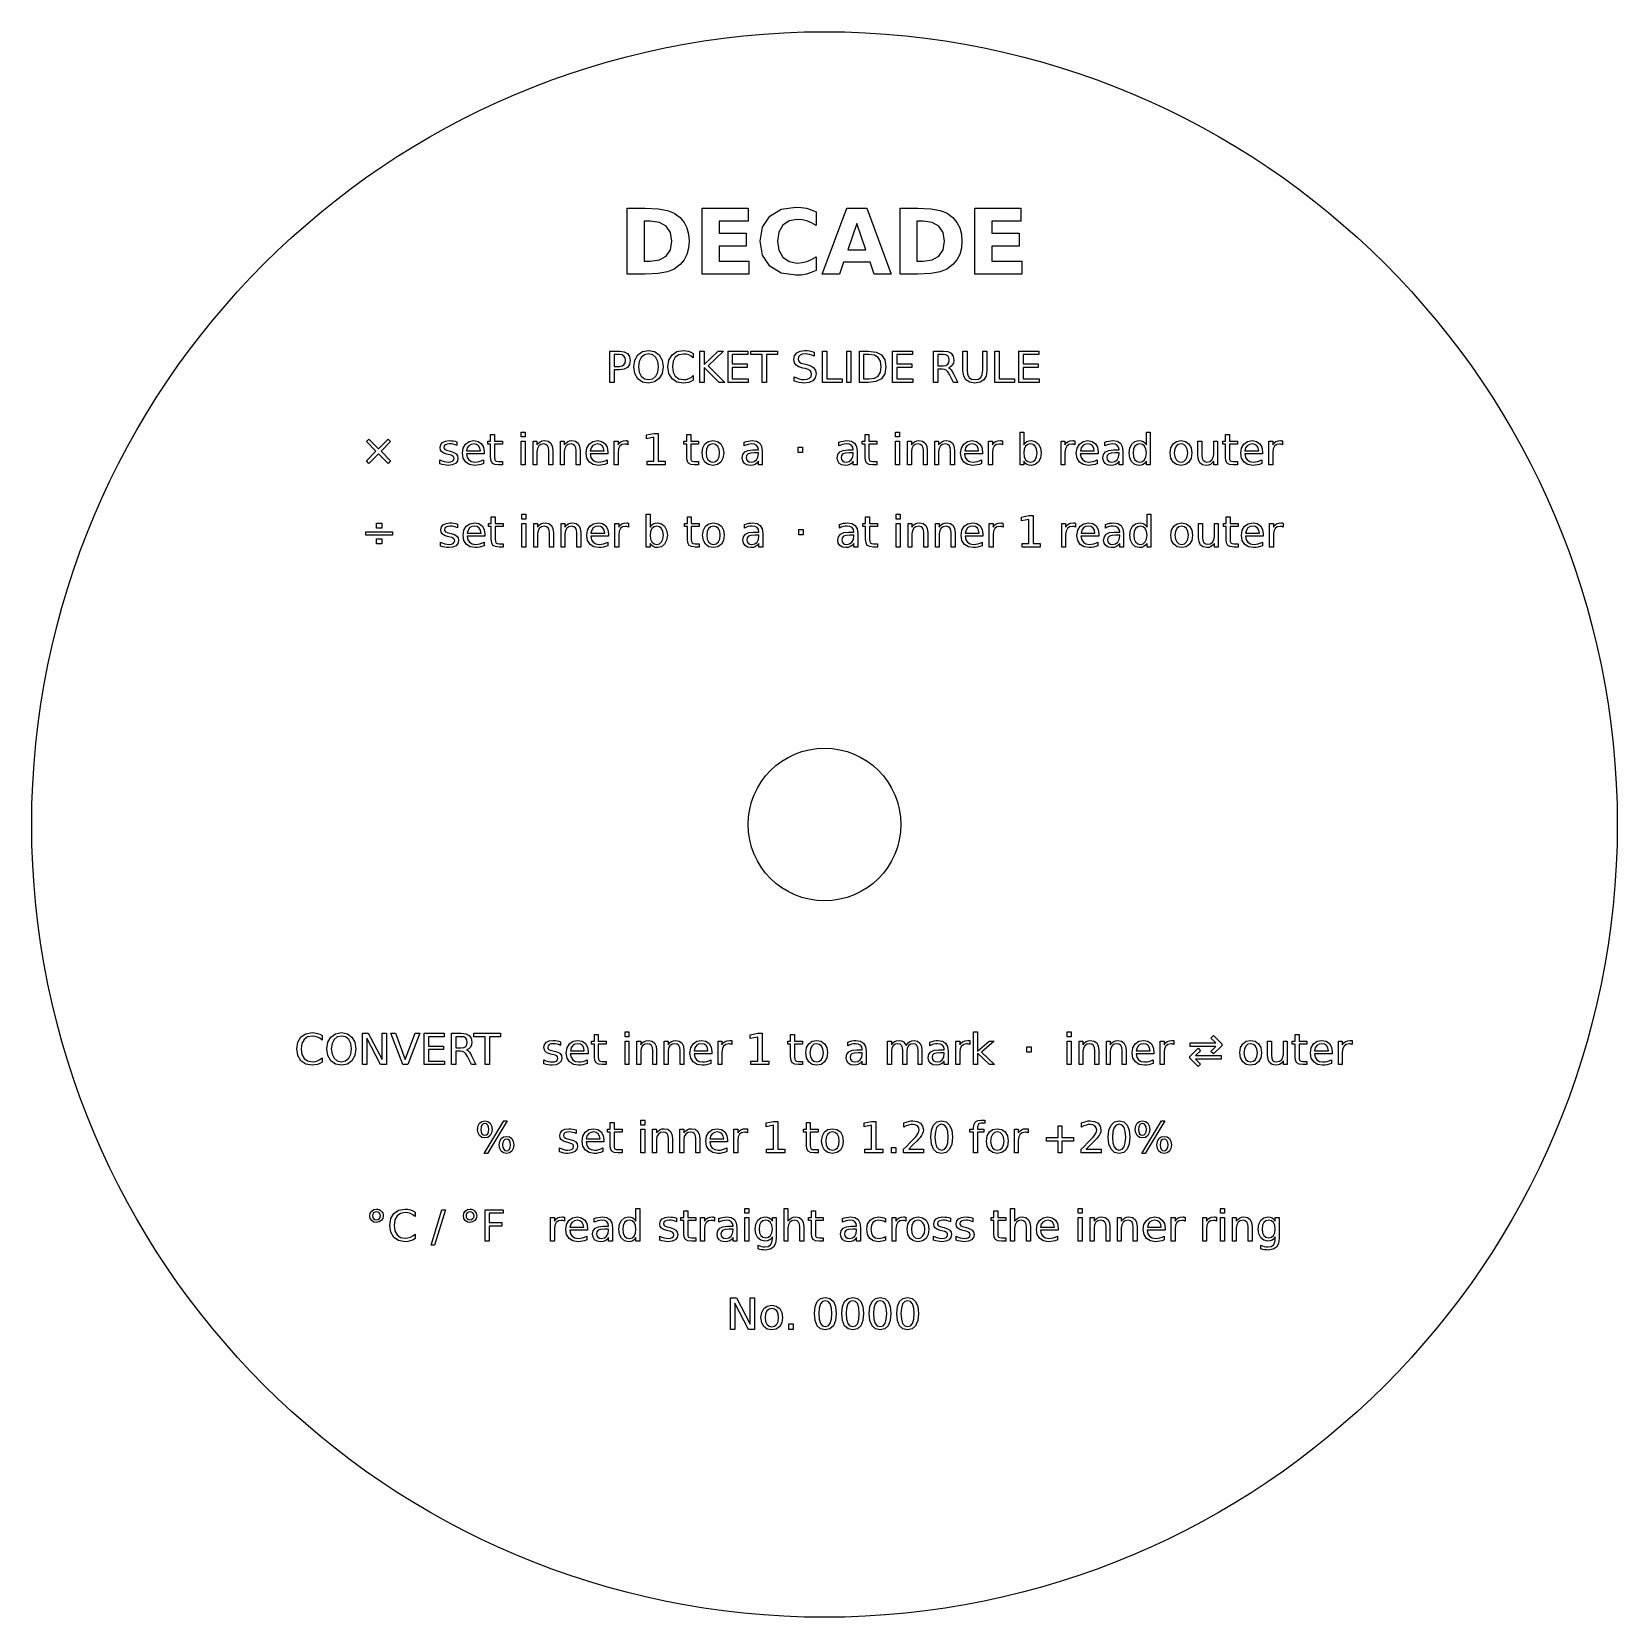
# Model space of a CAD drawing. Header units: millimetres. Extents: x -26.5 to 26.5, y -26.5 to 26.5.
import ezdxf

# ---------------------------------------------------------------- set-up
doc = ezdxf.new("R2010")
doc.units = ezdxf.units.MM
doc.layers.add('CUT', color=1, linetype='Continuous')
doc.layers.add('MARK', color=7, linetype='Continuous')

msp = doc.modelspace()

# ---------------------------------------------------------------- linework, layer by layer
at = {"layer": 'CUT'}
for radius in [26.5, 2.55]:
    msp.add_circle((0, 0), radius, dxfattribs=at)
at = {"layer": 'MARK'}
for points in [[(-6.592, 20.6), (-5.994, 20.6), (-5.557, 20.582), (-5.248, 20.528), (-5.02, 20.432), (-4.827, 20.286), (-4.693, 20.126), (-4.598, 19.942), (-4.541, 19.735), (-4.522, 19.502), (-4.541, 19.266), (-4.598, 19.058), (-4.693, 18.874), (-4.827, 18.714), (-5.022, 18.568), (-5.252, 18.471), (-5.561, 18.418), (-5.994, 18.4), (-6.592, 18.4), (-6.592, 20.6)], [(-6.025, 20.171), (-6.025, 18.829), (-5.822, 18.829), (-5.515, 18.872), (-5.291, 19.001), (-5.153, 19.213), (-5.107, 19.502), (-5.153, 19.79), (-5.29, 20), (-5.514, 20.128), (-5.822, 20.171), (-6.025, 20.171)], [(-4.087, 20.6), (-2.557, 20.6), (-2.557, 20.171), (-3.52, 20.171), (-3.52, 19.762), (-2.614, 19.762), (-2.614, 19.333), (-3.52, 19.333), (-3.52, 18.829), (-2.524, 18.829), (-2.524, 18.4), (-4.087, 18.4), (-4.087, 20.6)], [(-0.281, 18.521), (-0.441, 18.45), (-0.607, 18.399), (-0.78, 18.367), (-0.961, 18.357), (-1.453, 18.434), (-1.832, 18.665), (-2.072, 19.027), (-2.153, 19.498), (-2.072, 19.97), (-1.832, 20.332), (-1.453, 20.563), (-0.961, 20.64), (-0.78, 20.629), (-0.607, 20.598), (-0.441, 20.547), (-0.281, 20.476), (-0.281, 20.021), (-0.438, 20.114), (-0.592, 20.178), (-0.75, 20.216), (-0.915, 20.228), (-1.186, 20.18), (-1.393, 20.034), (-1.523, 19.803), (-1.566, 19.498), (-1.523, 19.194), (-1.393, 18.962), (-1.186, 18.817), (-0.915, 18.768), (-0.75, 18.781), (-0.592, 18.818), (-0.438, 18.883), (-0.281, 18.976), (-0.281, 18.521)], [(1.524, 18.801), (0.637, 18.801), (0.497, 18.4), (-0.074, 18.4), (0.741, 20.6), (1.418, 20.6), (2.232, 18.4), (1.662, 18.4), (1.524, 18.801)], [(2.524, 20.6), (3.122, 20.6), (3.559, 20.582), (3.868, 20.528), (4.096, 20.432), (4.289, 20.286), (4.424, 20.126), (4.519, 19.942), (4.575, 19.735), (4.594, 19.502), (4.575, 19.266), (4.519, 19.058), (4.424, 18.874), (4.289, 18.714), (4.094, 18.568), (3.865, 18.471), (3.555, 18.418), (3.122, 18.4), (2.524, 18.4), (2.524, 20.6)], [(3.091, 20.171), (3.091, 18.829), (3.295, 18.829), (3.601, 18.872), (3.825, 19.001), (3.963, 19.213), (4.009, 19.502), (3.964, 19.79), (3.826, 20), (3.602, 20.128), (3.295, 20.171), (3.091, 20.171)], [(5.029, 20.6), (6.56, 20.6), (6.56, 20.171), (5.596, 20.171), (5.596, 19.762), (6.503, 19.762), (6.503, 19.333), (5.596, 19.333), (5.596, 18.829), (6.592, 18.829), (6.592, 18.4), (5.029, 18.4), (5.029, 20.6)], [(0.778, 19.209), (1.381, 19.209), (1.08, 20.084), (0.778, 19.209)], [(-7.176, 15.825), (-6.855, 15.825), (-6.7, 15.805), (-6.588, 15.745), (-6.52, 15.647), (-6.498, 15.511), (-6.52, 15.375), (-6.588, 15.276), (-6.7, 15.217), (-6.855, 15.197), (-7.034, 15.197), (-7.034, 14.775), (-7.176, 14.775), (-7.176, 15.825)], [(-7.034, 15.708), (-7.034, 15.314), (-6.855, 15.314), (-6.767, 15.327), (-6.702, 15.365), (-6.661, 15.427), (-6.648, 15.511), (-6.661, 15.595), (-6.702, 15.657), (-6.767, 15.695), (-6.855, 15.708), (-7.034, 15.708)], [(-5.881, 15.844), (-5.683, 15.807), (-5.528, 15.696), (-5.429, 15.523), (-5.396, 15.299), (-5.429, 15.076), (-5.528, 14.903), (-5.683, 14.792), (-5.881, 14.755), (-6.08, 14.791), (-6.235, 14.902), (-6.335, 15.075), (-6.368, 15.299), (-6.335, 15.523), (-6.235, 15.696), (-6.08, 15.807), (-5.881, 15.844)], [(-5.881, 15.729), (-6.02, 15.7), (-6.127, 15.613), (-6.195, 15.477), (-6.218, 15.299), (-6.195, 15.121), (-6.127, 14.985), (-6.02, 14.899), (-5.881, 14.87), (-5.743, 14.899), (-5.636, 14.985), (-5.568, 15.121), (-5.546, 15.299), (-5.568, 15.477), (-5.636, 15.613), (-5.743, 15.7), (-5.881, 15.729)], [(-4.387, 15.744), (-4.387, 15.594), (-4.462, 15.653), (-4.54, 15.694), (-4.624, 15.719), (-4.713, 15.727), (-4.872, 15.7), (-4.989, 15.617), (-5.06, 15.483), (-5.084, 15.299), (-5.06, 15.116), (-4.989, 14.981), (-4.872, 14.899), (-4.713, 14.871), (-4.624, 14.88), (-4.54, 14.904), (-4.462, 14.946), (-4.387, 15.004), (-4.387, 14.856), (-4.464, 14.811), (-4.545, 14.78), (-4.631, 14.761), (-4.721, 14.755), (-4.935, 14.791), (-5.097, 14.9), (-5.2, 15.073), (-5.234, 15.299), (-5.2, 15.525), (-5.097, 15.698), (-4.935, 15.807), (-4.721, 15.844), (-4.63, 15.838), (-4.544, 15.819), (-4.463, 15.788), (-4.387, 15.744)], [(-4.168, 15.825), (-4.026, 15.825), (-4.026, 15.381), (-3.555, 15.825), (-3.372, 15.825), (-3.893, 15.336), (-3.335, 14.775), (-3.522, 14.775), (-4.026, 15.281), (-4.026, 14.775), (-4.168, 14.775), (-4.168, 15.825)], [(-3.224, 15.825), (-2.56, 15.825), (-2.56, 15.705), (-3.082, 15.705), (-3.082, 15.395), (-2.582, 15.395), (-2.582, 15.275), (-3.082, 15.275), (-3.082, 14.894), (-2.547, 14.894), (-2.547, 14.775), (-3.224, 14.775), (-3.224, 15.825)], [(-2.459, 15.825), (-1.571, 15.825), (-1.571, 15.705), (-1.944, 15.705), (-1.944, 14.775), (-2.086, 14.775), (-2.086, 15.705), (-2.459, 15.705), (-2.459, 15.825)], [(-0.347, 15.791), (-0.347, 15.652), (-0.425, 15.686), (-0.499, 15.71), (-0.57, 15.724), (-0.638, 15.729), (-0.741, 15.717), (-0.817, 15.684), (-0.864, 15.629), (-0.88, 15.556), (-0.869, 15.494), (-0.838, 15.45), (-0.777, 15.418), (-0.679, 15.393), (-0.594, 15.376), (-0.456, 15.334), (-0.359, 15.269), (-0.302, 15.18), (-0.284, 15.065), (-0.309, 14.931), (-0.386, 14.833), (-0.512, 14.774), (-0.686, 14.755), (-0.763, 14.759), (-0.844, 14.771), (-0.93, 14.792), (-1.018, 14.821), (-1.018, 14.968), (-0.933, 14.925), (-0.849, 14.894), (-0.767, 14.876), (-0.686, 14.87), (-0.578, 14.882), (-0.498, 14.918), (-0.448, 14.976), (-0.432, 15.054), (-0.444, 15.123), (-0.479, 15.175), (-0.542, 15.213), (-0.635, 15.241), (-0.722, 15.257), (-0.859, 15.298), (-0.952, 15.356), (-1.005, 15.437), (-1.023, 15.544), (-0.998, 15.669), (-0.924, 15.764), (-0.808, 15.824), (-0.654, 15.844), (-0.58, 15.841), (-0.504, 15.83), (-0.426, 15.814), (-0.347, 15.791)], [(-0.062, 15.825), (0.08, 15.825), (0.08, 14.894), (0.591, 14.894), (0.591, 14.775), (-0.062, 14.775), (-0.062, 15.825)], [(0.741, 15.825), (0.883, 15.825), (0.883, 14.775), (0.741, 14.775), (0.741, 15.825)], [(1.165, 15.825), (1.457, 15.825), (1.722, 15.793), (1.905, 15.698), (2.012, 15.535), (2.048, 15.301), (2.012, 15.066), (1.904, 14.902), (1.721, 14.807), (1.457, 14.775), (1.165, 14.775), (1.165, 15.825)], [(1.307, 15.708), (1.307, 14.892), (1.479, 14.892), (1.667, 14.916), (1.797, 14.99), (1.873, 15.117), (1.898, 15.301), (1.873, 15.484), (1.797, 15.61), (1.667, 15.684), (1.479, 15.708), (1.307, 15.708)], [(2.274, 15.825), (2.938, 15.825), (2.938, 15.705), (2.416, 15.705), (2.416, 15.395), (2.916, 15.395), (2.916, 15.275), (2.416, 15.275), (2.416, 14.894), (2.951, 14.894), (2.951, 14.775), (2.274, 14.775), (2.274, 15.825)], [(4.14, 15.267), (4.185, 15.243), (4.229, 15.201), (4.272, 15.141), (4.316, 15.062), (4.46, 14.775), (4.307, 14.775), (4.173, 15.044), (4.122, 15.132), (4.072, 15.184), (4.014, 15.21), (3.939, 15.219), (3.784, 15.219), (3.784, 14.775), (3.642, 14.775), (3.642, 15.825), (3.963, 15.825), (4.12, 15.806), (4.232, 15.75), (4.298, 15.655), (4.32, 15.523), (4.309, 15.432), (4.274, 15.358), (4.217, 15.303), (4.14, 15.267)], [(3.784, 15.708), (3.784, 15.336), (3.963, 15.336), (4.053, 15.347), (4.118, 15.383), (4.157, 15.442), (4.17, 15.523), (4.157, 15.603), (4.118, 15.661), (4.053, 15.697), (3.963, 15.708), (3.784, 15.708)], [(4.627, 15.825), (4.77, 15.825), (4.77, 15.187), (4.785, 15.042), (4.831, 14.944), (4.911, 14.888), (5.029, 14.87), (5.147, 14.888), (5.227, 14.944), (5.273, 15.042), (5.288, 15.187), (5.288, 15.825), (5.43, 15.825), (5.43, 15.169), (5.405, 14.989), (5.329, 14.859), (5.203, 14.781), (5.029, 14.755), (4.854, 14.781), (4.728, 14.859), (4.652, 14.989), (4.627, 15.169), (4.627, 15.825)], [(5.697, 15.825), (5.839, 15.825), (5.839, 14.894), (6.35, 14.894), (6.35, 14.775), (5.697, 14.775), (5.697, 15.825)], [(6.499, 15.825), (7.163, 15.825), (7.163, 15.705), (6.641, 15.705), (6.641, 15.395), (7.141, 15.395), (7.141, 15.275), (6.641, 15.275), (6.641, 14.894), (7.176, 14.894), (7.176, 14.775), (6.499, 14.775), (6.499, 15.825)], [(-14.502, 12.799), (-14.823, 12.476), (-14.502, 12.154), (-14.585, 12.069), (-14.908, 12.392), (-15.231, 12.069), (-15.314, 12.154), (-14.993, 12.476), (-15.314, 12.799), (-15.231, 12.884), (-14.908, 12.561), (-14.585, 12.884), (-14.502, 12.799)], [(-12.294, 12.789), (-12.294, 12.667), (-12.35, 12.692), (-12.408, 12.709), (-12.468, 12.72), (-12.53, 12.723), (-12.614, 12.716), (-12.674, 12.694), (-12.711, 12.657), (-12.723, 12.605), (-12.714, 12.565), (-12.688, 12.534), (-12.636, 12.509), (-12.55, 12.486), (-12.505, 12.476), (-12.387, 12.44), (-12.309, 12.392), (-12.266, 12.328), (-12.251, 12.242), (-12.273, 12.144), (-12.338, 12.068), (-12.441, 12.02), (-12.577, 12.005), (-12.642, 12.008), (-12.709, 12.017), (-12.779, 12.032), (-12.853, 12.054), (-12.853, 12.187), (-12.782, 12.155), (-12.712, 12.131), (-12.643, 12.118), (-12.574, 12.113), (-12.493, 12.121), (-12.434, 12.144), (-12.397, 12.182), (-12.384, 12.232), (-12.393, 12.279), (-12.42, 12.313), (-12.477, 12.341), (-12.576, 12.367), (-12.621, 12.378), (-12.724, 12.41), (-12.794, 12.456), (-12.834, 12.518), (-12.848, 12.6), (-12.828, 12.698), (-12.769, 12.771), (-12.674, 12.816), (-12.545, 12.832), (-12.476, 12.829), (-12.411, 12.821), (-12.35, 12.808), (-12.294, 12.789)], [(-11.372, 12.451), (-11.372, 12.388), (-11.967, 12.388), (-11.942, 12.27), (-11.886, 12.184), (-11.8, 12.132), (-11.685, 12.114), (-11.612, 12.119), (-11.541, 12.133), (-11.471, 12.155), (-11.402, 12.187), (-11.402, 12.065), (-11.473, 12.039), (-11.545, 12.02), (-11.618, 12.008), (-11.693, 12.005), (-11.862, 12.032), (-11.992, 12.114), (-12.074, 12.243), (-12.102, 12.411), (-12.076, 12.584), (-11.997, 12.718), (-11.875, 12.803), (-11.716, 12.832), (-11.573, 12.806), (-11.464, 12.729), (-11.395, 12.609), (-11.372, 12.451)], [(-11.501, 12.489), (-11.517, 12.585), (-11.561, 12.658), (-11.628, 12.706), (-11.714, 12.722), (-11.812, 12.707), (-11.888, 12.661), (-11.939, 12.587), (-11.962, 12.488), (-11.501, 12.489)], [(-11.031, 13.036), (-11.031, 12.813), (-10.765, 12.813), (-10.765, 12.712), (-11.031, 12.712), (-11.031, 12.284), (-11.025, 12.205), (-11.005, 12.161), (-10.965, 12.14), (-10.898, 12.133), (-10.765, 12.133), (-10.765, 12.025), (-10.898, 12.025), (-11.024, 12.039), (-11.104, 12.081), (-11.147, 12.16), (-11.161, 12.284), (-11.161, 12.712), (-11.256, 12.712), (-11.256, 12.813), (-11.161, 12.813), (-11.161, 13.036), (-11.031, 13.036)], [(-10.137, 13.119), (-10.008, 13.119), (-10.008, 12.955), (-10.137, 12.955), (-10.137, 13.119)], [(-10.137, 12.813), (-10.008, 12.813), (-10.008, 12.025), (-10.137, 12.025), (-10.137, 12.813)], [(-9.082, 12.5), (-9.082, 12.025), (-9.211, 12.025), (-9.211, 12.496), (-9.222, 12.594), (-9.255, 12.663), (-9.31, 12.705), (-9.386, 12.719), (-9.48, 12.702), (-9.551, 12.652), (-9.597, 12.573), (-9.612, 12.47), (-9.612, 12.025), (-9.742, 12.025), (-9.742, 12.813), (-9.612, 12.813), (-9.612, 12.69), (-9.561, 12.752), (-9.502, 12.796), (-9.435, 12.823), (-9.357, 12.832), (-9.238, 12.811), (-9.152, 12.748), (-9.1, 12.644), (-9.082, 12.5)], [(-8.169, 12.5), (-8.169, 12.025), (-8.299, 12.025), (-8.299, 12.496), (-8.31, 12.594), (-8.342, 12.663), (-8.397, 12.705), (-8.473, 12.719), (-8.567, 12.702), (-8.639, 12.652), (-8.684, 12.573), (-8.699, 12.47), (-8.699, 12.025), (-8.829, 12.025), (-8.829, 12.813), (-8.699, 12.813), (-8.699, 12.69), (-8.648, 12.752), (-8.59, 12.796), (-8.522, 12.823), (-8.444, 12.832), (-8.325, 12.811), (-8.239, 12.748), (-8.187, 12.644), (-8.169, 12.5)], [(-7.238, 12.451), (-7.238, 12.388), (-7.833, 12.388), (-7.808, 12.27), (-7.752, 12.184), (-7.666, 12.132), (-7.551, 12.114), (-7.478, 12.119), (-7.407, 12.133), (-7.337, 12.155), (-7.268, 12.187), (-7.268, 12.065), (-7.338, 12.039), (-7.411, 12.02), (-7.484, 12.008), (-7.559, 12.005), (-7.728, 12.032), (-7.858, 12.114), (-7.94, 12.243), (-7.968, 12.411), (-7.942, 12.584), (-7.863, 12.718), (-7.741, 12.803), (-7.582, 12.832), (-7.439, 12.806), (-7.33, 12.729), (-7.261, 12.609), (-7.238, 12.451)], [(-7.367, 12.489), (-7.383, 12.585), (-7.427, 12.658), (-7.494, 12.706), (-7.58, 12.722), (-7.678, 12.707), (-7.753, 12.661), (-7.805, 12.587), (-7.828, 12.488), (-7.367, 12.489)], [(-6.569, 12.692), (-6.592, 12.703), (-6.616, 12.71), (-6.643, 12.715), (-6.673, 12.716), (-6.77, 12.698), (-6.841, 12.645), (-6.885, 12.558), (-6.9, 12.44), (-6.9, 12.025), (-7.03, 12.025), (-7.03, 12.813), (-6.9, 12.813), (-6.9, 12.69), (-6.853, 12.753), (-6.794, 12.797), (-6.721, 12.823), (-6.635, 12.832), (-6.621, 12.831), (-6.605, 12.83), (-6.588, 12.828), (-6.57, 12.825), (-6.569, 12.692)], [(-5.933, 12.144), (-5.701, 12.144), (-5.701, 12.946), (-5.953, 12.895), (-5.953, 13.024), (-5.702, 13.075), (-5.56, 13.075), (-5.56, 12.144), (-5.328, 12.144), (-5.328, 12.025), (-5.933, 12.025), (-5.933, 12.144)], [(-4.473, 13.036), (-4.473, 12.813), (-4.207, 12.813), (-4.207, 12.712), (-4.473, 12.712), (-4.473, 12.284), (-4.467, 12.205), (-4.447, 12.161), (-4.407, 12.14), (-4.34, 12.133), (-4.207, 12.133), (-4.207, 12.025), (-4.34, 12.025), (-4.466, 12.039), (-4.547, 12.081), (-4.589, 12.16), (-4.603, 12.284), (-4.603, 12.712), (-4.698, 12.712), (-4.698, 12.813), (-4.603, 12.813), (-4.603, 13.036), (-4.473, 13.036)], [(-3.732, 12.832), (-3.581, 12.804), (-3.467, 12.722), (-3.394, 12.591), (-3.37, 12.418), (-3.394, 12.246), (-3.467, 12.115), (-3.581, 12.032), (-3.732, 12.005), (-3.883, 12.032), (-3.997, 12.115), (-4.069, 12.246), (-4.093, 12.418), (-4.069, 12.591), (-3.997, 12.722), (-3.883, 12.804), (-3.732, 12.832)], [(-3.732, 12.722), (-3.825, 12.702), (-3.896, 12.641), (-3.942, 12.544), (-3.957, 12.418), (-3.942, 12.292), (-3.897, 12.196), (-3.825, 12.135), (-3.732, 12.114), (-3.639, 12.135), (-3.568, 12.196), (-3.522, 12.292), (-3.507, 12.418), (-3.522, 12.544), (-3.568, 12.64), (-3.639, 12.701), (-3.732, 12.722)], [(-2.082, 12.474), (-2.082, 12.025), (-2.211, 12.025), (-2.211, 12.144), (-2.261, 12.082), (-2.322, 12.039), (-2.395, 12.013), (-2.483, 12.005), (-2.592, 12.022), (-2.676, 12.072), (-2.729, 12.152), (-2.747, 12.254), (-2.725, 12.371), (-2.658, 12.455), (-2.547, 12.505), (-2.393, 12.522), (-2.211, 12.522), (-2.211, 12.535), (-2.226, 12.614), (-2.27, 12.673), (-2.341, 12.71), (-2.435, 12.722), (-2.502, 12.718), (-2.566, 12.706), (-2.629, 12.685), (-2.689, 12.657), (-2.689, 12.777), (-2.619, 12.801), (-2.552, 12.818), (-2.486, 12.828), (-2.422, 12.832), (-2.272, 12.809), (-2.166, 12.743), (-2.103, 12.632), (-2.082, 12.474)], [(1.089, 12.474), (1.089, 12.025), (0.96, 12.025), (0.96, 12.144), (0.91, 12.082), (0.849, 12.039), (0.776, 12.013), (0.688, 12.005), (0.579, 12.022), (0.495, 12.072), (0.442, 12.152), (0.424, 12.254), (0.446, 12.371), (0.513, 12.455), (0.624, 12.505), (0.778, 12.522), (0.96, 12.522), (0.96, 12.535), (0.945, 12.614), (0.901, 12.673), (0.831, 12.71), (0.736, 12.722), (0.67, 12.718), (0.605, 12.706), (0.542, 12.685), (0.482, 12.657), (0.482, 12.777), (0.552, 12.801), (0.62, 12.818), (0.685, 12.828), (0.75, 12.832), (0.899, 12.809), (1.005, 12.743), (1.068, 12.632), (1.089, 12.474)], [(1.484, 13.036), (1.484, 12.813), (1.75, 12.813), (1.75, 12.712), (1.484, 12.712), (1.484, 12.284), (1.49, 12.205), (1.51, 12.161), (1.55, 12.14), (1.618, 12.133), (1.75, 12.133), (1.75, 12.025), (1.618, 12.025), (1.491, 12.039), (1.411, 12.081), (1.368, 12.16), (1.354, 12.284), (1.354, 12.712), (1.259, 12.712), (1.259, 12.813), (1.354, 12.813), (1.354, 13.036), (1.484, 13.036)], [(2.378, 13.119), (2.508, 13.119), (2.508, 12.955), (2.378, 12.955), (2.378, 13.119)], [(2.378, 12.813), (2.508, 12.813), (2.508, 12.025), (2.378, 12.025), (2.378, 12.813)], [(3.433, 12.5), (3.433, 12.025), (3.304, 12.025), (3.304, 12.496), (3.293, 12.594), (3.26, 12.663), (3.206, 12.705), (3.129, 12.719), (3.036, 12.702), (2.964, 12.652), (2.918, 12.573), (2.903, 12.47), (2.903, 12.025), (2.773, 12.025), (2.773, 12.813), (2.903, 12.813), (2.903, 12.69), (2.954, 12.752), (3.013, 12.796), (3.081, 12.823), (3.158, 12.832), (3.277, 12.811), (3.363, 12.748), (3.416, 12.644), (3.433, 12.5)], [(4.346, 12.5), (4.346, 12.025), (4.216, 12.025), (4.216, 12.496), (4.206, 12.594), (4.173, 12.663), (4.118, 12.705), (4.042, 12.719), (3.948, 12.702), (3.877, 12.652), (3.831, 12.573), (3.816, 12.47), (3.816, 12.025), (3.686, 12.025), (3.686, 12.813), (3.816, 12.813), (3.816, 12.69), (3.867, 12.752), (3.925, 12.796), (3.993, 12.823), (4.071, 12.832), (4.19, 12.811), (4.276, 12.748), (4.328, 12.644), (4.346, 12.5)], [(5.277, 12.451), (5.277, 12.388), (4.682, 12.388), (4.707, 12.27), (4.763, 12.184), (4.849, 12.132), (4.964, 12.114), (5.037, 12.119), (5.108, 12.133), (5.178, 12.155), (5.247, 12.187), (5.247, 12.065), (5.177, 12.039), (5.104, 12.02), (5.031, 12.008), (4.956, 12.005), (4.787, 12.032), (4.657, 12.114), (4.575, 12.243), (4.547, 12.411), (4.574, 12.584), (4.652, 12.718), (4.775, 12.803), (4.934, 12.832), (5.076, 12.806), (5.185, 12.729), (5.254, 12.609), (5.277, 12.451)], [(5.148, 12.489), (5.133, 12.585), (5.089, 12.658), (5.021, 12.706), (4.935, 12.722), (4.838, 12.707), (4.762, 12.661), (4.71, 12.587), (4.687, 12.488), (5.148, 12.489)], [(5.946, 12.692), (5.923, 12.703), (5.899, 12.71), (5.872, 12.715), (5.842, 12.716), (5.745, 12.698), (5.674, 12.645), (5.63, 12.558), (5.615, 12.44), (5.615, 12.025), (5.485, 12.025), (5.485, 12.813), (5.615, 12.813), (5.615, 12.69), (5.662, 12.753), (5.721, 12.797), (5.794, 12.823), (5.88, 12.832), (5.894, 12.831), (5.91, 12.83), (5.927, 12.828), (5.946, 12.825), (5.946, 12.692)], [(6.665, 12.693), (6.711, 12.754), (6.768, 12.797), (6.836, 12.823), (6.917, 12.832), (7.047, 12.803), (7.15, 12.718), (7.217, 12.586), (7.24, 12.418), (7.217, 12.25), (7.15, 12.118), (7.047, 12.033), (6.917, 12.005), (6.836, 12.013), (6.768, 12.039), (6.711, 12.082), (6.665, 12.143), (6.665, 12.025), (6.535, 12.025), (6.535, 13.119), (6.665, 13.119), (6.665, 12.693)], [(7.105, 12.418), (7.09, 12.545), (7.046, 12.642), (6.977, 12.703), (6.885, 12.723), (6.793, 12.703), (6.724, 12.642), (6.679, 12.545), (6.665, 12.418), (6.679, 12.291), (6.724, 12.194), (6.793, 12.133), (6.885, 12.113), (6.977, 12.133), (7.046, 12.194), (7.09, 12.291), (7.105, 12.418)], [(8.368, 12.692), (8.345, 12.703), (8.321, 12.71), (8.294, 12.715), (8.264, 12.716), (8.167, 12.698), (8.096, 12.645), (8.051, 12.558), (8.037, 12.44), (8.037, 12.025), (7.907, 12.025), (7.907, 12.813), (8.037, 12.813), (8.037, 12.69), (8.084, 12.753), (8.143, 12.797), (8.216, 12.823), (8.302, 12.832), (8.316, 12.831), (8.332, 12.83), (8.349, 12.828), (8.367, 12.825), (8.368, 12.692)], [(9.146, 12.451), (9.146, 12.388), (8.551, 12.388), (8.575, 12.27), (8.631, 12.184), (8.718, 12.132), (8.832, 12.114), (8.905, 12.119), (8.977, 12.133), (9.046, 12.155), (9.116, 12.187), (9.116, 12.065), (9.045, 12.039), (8.973, 12.02), (8.899, 12.008), (8.824, 12.005), (8.655, 12.032), (8.526, 12.114), (8.443, 12.243), (8.416, 12.411), (8.442, 12.584), (8.52, 12.718), (8.643, 12.803), (8.802, 12.832), (8.944, 12.806), (9.053, 12.729), (9.123, 12.609), (9.146, 12.451)], [(9.016, 12.489), (9.001, 12.585), (8.957, 12.658), (8.89, 12.706), (8.803, 12.722), (8.706, 12.707), (8.63, 12.661), (8.579, 12.587), (8.555, 12.488), (9.016, 12.489)], [(9.974, 12.474), (9.974, 12.025), (9.845, 12.025), (9.845, 12.144), (9.795, 12.082), (9.734, 12.039), (9.661, 12.013), (9.573, 12.005), (9.464, 12.022), (9.38, 12.072), (9.327, 12.152), (9.309, 12.254), (9.331, 12.371), (9.398, 12.455), (9.509, 12.505), (9.663, 12.522), (9.845, 12.522), (9.845, 12.535), (9.83, 12.614), (9.786, 12.673), (9.716, 12.71), (9.621, 12.722), (9.555, 12.718), (9.49, 12.706), (9.427, 12.685), (9.367, 12.657), (9.367, 12.777), (9.437, 12.801), (9.504, 12.818), (9.57, 12.828), (9.635, 12.832), (9.784, 12.809), (9.89, 12.743), (9.953, 12.632), (9.974, 12.474)], [(10.759, 12.693), (10.759, 13.119), (10.888, 13.119), (10.888, 12.025), (10.759, 12.025), (10.759, 12.143), (10.713, 12.082), (10.656, 12.039), (10.588, 12.013), (10.507, 12.005), (10.377, 12.033), (10.274, 12.118), (10.207, 12.25), (10.185, 12.418), (10.207, 12.586), (10.274, 12.718), (10.377, 12.803), (10.507, 12.832), (10.588, 12.823), (10.656, 12.797), (10.713, 12.754), (10.759, 12.693)], [(10.318, 12.418), (10.333, 12.291), (10.377, 12.194), (10.447, 12.133), (10.538, 12.113), (10.63, 12.133), (10.7, 12.194), (10.744, 12.291), (10.759, 12.418), (10.744, 12.545), (10.7, 12.642), (10.63, 12.703), (10.538, 12.723), (10.447, 12.703), (10.377, 12.642), (10.333, 12.545), (10.318, 12.418)], [(11.918, 12.832), (12.069, 12.804), (12.183, 12.722), (12.255, 12.591), (12.28, 12.418), (12.255, 12.246), (12.183, 12.115), (12.069, 12.032), (11.918, 12.005), (11.767, 12.032), (11.652, 12.115), (11.58, 12.246), (11.557, 12.418), (11.58, 12.591), (11.652, 12.722), (11.767, 12.804), (11.918, 12.832)], [(11.918, 12.722), (11.825, 12.702), (11.753, 12.641), (11.708, 12.544), (11.693, 12.418), (11.708, 12.292), (11.753, 12.196), (11.824, 12.135), (11.918, 12.114), (12.011, 12.135), (12.082, 12.196), (12.127, 12.292), (12.142, 12.418), (12.127, 12.544), (12.082, 12.64), (12.011, 12.701), (11.918, 12.722)], [(12.481, 12.336), (12.481, 12.813), (12.61, 12.813), (12.61, 12.341), (12.621, 12.243), (12.654, 12.173), (12.708, 12.131), (12.785, 12.117), (12.878, 12.134), (12.95, 12.184), (12.996, 12.263), (13.011, 12.366), (13.011, 12.813), (13.14, 12.813), (13.14, 12.025), (13.011, 12.025), (13.011, 12.146), (12.96, 12.084), (12.902, 12.039), (12.834, 12.013), (12.757, 12.005), (12.638, 12.026), (12.551, 12.089), (12.498, 12.193), (12.481, 12.336)], [(13.535, 13.036), (13.535, 12.813), (13.801, 12.813), (13.801, 12.712), (13.535, 12.712), (13.535, 12.284), (13.541, 12.205), (13.561, 12.161), (13.601, 12.14), (13.668, 12.133), (13.801, 12.133), (13.801, 12.025), (13.668, 12.025), (13.542, 12.039), (13.462, 12.081), (13.419, 12.16), (13.405, 12.284), (13.405, 12.712), (13.31, 12.712), (13.31, 12.813), (13.405, 12.813), (13.405, 13.036), (13.535, 13.036)], [(14.645, 12.451), (14.645, 12.388), (14.05, 12.388), (14.075, 12.27), (14.131, 12.184), (14.217, 12.132), (14.331, 12.114), (14.405, 12.119), (14.476, 12.133), (14.546, 12.155), (14.615, 12.187), (14.615, 12.065), (14.544, 12.039), (14.472, 12.02), (14.398, 12.008), (14.324, 12.005), (14.155, 12.032), (14.025, 12.114), (13.943, 12.243), (13.915, 12.411), (13.941, 12.584), (14.02, 12.718), (14.142, 12.803), (14.301, 12.832), (14.444, 12.806), (14.553, 12.729), (14.622, 12.609), (14.645, 12.451)], [(14.516, 12.489), (14.5, 12.585), (14.456, 12.658), (14.389, 12.706), (14.303, 12.722), (14.205, 12.707), (14.129, 12.661), (14.078, 12.587), (14.054, 12.488), (14.516, 12.489)], [(15.314, 12.692), (15.291, 12.703), (15.266, 12.71), (15.239, 12.715), (15.21, 12.716), (15.113, 12.698), (15.041, 12.645), (14.997, 12.558), (14.983, 12.44), (14.983, 12.025), (14.853, 12.025), (14.853, 12.813), (14.983, 12.813), (14.983, 12.69), (15.03, 12.753), (15.089, 12.797), (15.161, 12.823), (15.248, 12.832), (15.262, 12.831), (15.277, 12.83), (15.294, 12.828), (15.313, 12.825), (15.314, 12.692)], [(-2.34, 12.421), (-2.473, 12.412), (-2.557, 12.385), (-2.603, 12.337), (-2.618, 12.263), (-2.606, 12.201), (-2.572, 12.153), (-2.519, 12.123), (-2.449, 12.113), (-2.352, 12.132), (-2.276, 12.189), (-2.227, 12.278), (-2.211, 12.392), (-2.211, 12.421), (-2.34, 12.421)], [(-0.882, 12.614), (-0.733, 12.614), (-0.733, 12.436), (-0.882, 12.436), (-0.882, 12.614)], [(0.831, 12.421), (0.698, 12.412), (0.614, 12.385), (0.568, 12.337), (0.553, 12.263), (0.565, 12.201), (0.599, 12.153), (0.652, 12.123), (0.722, 12.113), (0.819, 12.132), (0.895, 12.189), (0.944, 12.278), (0.96, 12.392), (0.96, 12.421), (0.831, 12.421)], [(9.716, 12.421), (9.583, 12.412), (9.499, 12.385), (9.453, 12.337), (9.438, 12.263), (9.45, 12.201), (9.484, 12.153), (9.537, 12.123), (9.607, 12.113), (9.704, 12.132), (9.78, 12.189), (9.829, 12.278), (9.845, 12.392), (9.845, 12.421), (9.716, 12.421)], [(-14.972, 10.073), (-14.799, 10.073), (-14.799, 9.9), (-14.972, 9.9), (-14.972, 10.073)], [(-12.271, 10.039), (-12.271, 9.917), (-12.327, 9.942), (-12.385, 9.959), (-12.445, 9.97), (-12.508, 9.973), (-12.592, 9.966), (-12.652, 9.944), (-12.688, 9.907), (-12.7, 9.855), (-12.692, 9.815), (-12.666, 9.784), (-12.614, 9.759), (-12.527, 9.736), (-12.483, 9.726), (-12.365, 9.69), (-12.287, 9.642), (-12.243, 9.578), (-12.229, 9.492), (-12.251, 9.394), (-12.316, 9.318), (-12.419, 9.27), (-12.555, 9.255), (-12.619, 9.258), (-12.686, 9.267), (-12.757, 9.282), (-12.831, 9.304), (-12.831, 9.437), (-12.76, 9.405), (-12.69, 9.381), (-12.62, 9.368), (-12.552, 9.363), (-12.471, 9.371), (-12.411, 9.394), (-12.374, 9.432), (-12.362, 9.482), (-12.371, 9.529), (-12.397, 9.563), (-12.454, 9.591), (-12.553, 9.617), (-12.598, 9.628), (-12.702, 9.66), (-12.772, 9.706), (-12.812, 9.768), (-12.825, 9.85), (-12.806, 9.948), (-12.746, 10.021), (-12.651, 10.066), (-12.523, 10.082), (-12.453, 10.079), (-12.388, 10.071), (-12.327, 10.058), (-12.271, 10.039)], [(-11.349, 9.701), (-11.349, 9.638), (-11.944, 9.638), (-11.92, 9.52), (-11.864, 9.434), (-11.778, 9.382), (-11.663, 9.364), (-11.59, 9.369), (-11.518, 9.383), (-11.449, 9.405), (-11.379, 9.437), (-11.379, 9.315), (-11.45, 9.289), (-11.522, 9.27), (-11.596, 9.258), (-11.671, 9.255), (-11.84, 9.282), (-11.969, 9.364), (-12.052, 9.493), (-12.079, 9.661), (-12.053, 9.834), (-11.975, 9.968), (-11.852, 10.053), (-11.693, 10.082), (-11.551, 10.056), (-11.442, 9.979), (-11.372, 9.859), (-11.349, 9.701)], [(-11.009, 10.286), (-11.009, 10.063), (-10.742, 10.063), (-10.742, 9.962), (-11.009, 9.962), (-11.009, 9.534), (-11.002, 9.455), (-10.982, 9.411), (-10.942, 9.39), (-10.875, 9.383), (-10.742, 9.383), (-10.742, 9.275), (-10.875, 9.275), (-11.002, 9.289), (-11.082, 9.331), (-11.125, 9.41), (-11.139, 9.534), (-11.139, 9.962), (-11.234, 9.962), (-11.234, 10.063), (-11.139, 10.063), (-11.139, 10.286), (-11.009, 10.286)], [(-10.115, 10.369), (-9.985, 10.369), (-9.985, 10.205), (-10.115, 10.205), (-10.115, 10.369)], [(-9.06, 9.75), (-9.06, 9.275), (-9.189, 9.275), (-9.189, 9.746), (-9.2, 9.844), (-9.233, 9.913), (-9.287, 9.955), (-9.363, 9.969), (-9.457, 9.952), (-9.529, 9.902), (-9.574, 9.823), (-9.589, 9.72), (-9.589, 9.275), (-9.719, 9.275), (-9.719, 10.063), (-9.589, 10.063), (-9.589, 9.94), (-9.539, 10.002), (-9.48, 10.046), (-9.412, 10.073), (-9.335, 10.082), (-9.215, 10.061), (-9.129, 9.998), (-9.077, 9.894), (-9.06, 9.75)], [(-8.147, 9.75), (-8.147, 9.275), (-8.276, 9.275), (-8.276, 9.746), (-8.287, 9.844), (-8.32, 9.913), (-8.374, 9.955), (-8.451, 9.969), (-8.544, 9.952), (-8.616, 9.902), (-8.661, 9.823), (-8.677, 9.72), (-8.677, 9.275), (-8.807, 9.275), (-8.807, 10.063), (-8.677, 10.063), (-8.677, 9.94), (-8.626, 10.002), (-8.567, 10.046), (-8.499, 10.073), (-8.422, 10.082), (-8.303, 10.061), (-8.217, 9.998), (-8.164, 9.894), (-8.147, 9.75)], [(-7.215, 9.701), (-7.215, 9.638), (-7.81, 9.638), (-7.786, 9.52), (-7.73, 9.434), (-7.643, 9.382), (-7.529, 9.364), (-7.456, 9.369), (-7.384, 9.383), (-7.315, 9.405), (-7.245, 9.437), (-7.245, 9.315), (-7.316, 9.289), (-7.388, 9.27), (-7.462, 9.258), (-7.537, 9.255), (-7.705, 9.282), (-7.835, 9.364), (-7.918, 9.493), (-7.945, 9.661), (-7.919, 9.834), (-7.841, 9.968), (-7.718, 10.053), (-7.559, 10.082), (-7.417, 10.056), (-7.308, 9.979), (-7.238, 9.859), (-7.215, 9.701)], [(-6.546, 9.942), (-6.569, 9.953), (-6.594, 9.96), (-6.621, 9.965), (-6.65, 9.966), (-6.747, 9.948), (-6.819, 9.895), (-6.863, 9.808), (-6.878, 9.69), (-6.878, 9.275), (-7.008, 9.275), (-7.008, 10.063), (-6.878, 10.063), (-6.878, 9.94), (-6.831, 10.003), (-6.771, 10.047), (-6.699, 10.073), (-6.612, 10.082), (-6.598, 10.081), (-6.583, 10.08), (-6.566, 10.078), (-6.547, 10.075), (-6.546, 9.942)], [(-5.828, 9.943), (-5.782, 10.004), (-5.725, 10.047), (-5.656, 10.073), (-5.576, 10.082), (-5.446, 10.053), (-5.343, 9.968), (-5.276, 9.836), (-5.253, 9.668), (-5.276, 9.5), (-5.343, 9.368), (-5.446, 9.283), (-5.576, 9.255), (-5.656, 9.263), (-5.725, 9.289), (-5.782, 9.332), (-5.828, 9.393), (-5.828, 9.275), (-5.958, 9.275), (-5.958, 10.369), (-5.828, 10.369), (-5.828, 9.943)], [(-4.453, 10.286), (-4.453, 10.063), (-4.186, 10.063), (-4.186, 9.962), (-4.453, 9.962), (-4.453, 9.534), (-4.446, 9.455), (-4.427, 9.411), (-4.387, 9.39), (-4.319, 9.383), (-4.186, 9.383), (-4.186, 9.275), (-4.319, 9.275), (-4.446, 9.289), (-4.526, 9.331), (-4.569, 9.41), (-4.583, 9.534), (-4.583, 9.962), (-4.678, 9.962), (-4.678, 10.063), (-4.583, 10.063), (-4.583, 10.286), (-4.453, 10.286)], [(-3.711, 10.082), (-3.561, 10.054), (-3.446, 9.972), (-3.374, 9.841), (-3.35, 9.668), (-3.374, 9.496), (-3.446, 9.365), (-3.561, 9.282), (-3.711, 9.255), (-3.862, 9.282), (-3.977, 9.365), (-4.049, 9.496), (-4.073, 9.668), (-4.049, 9.841), (-3.977, 9.972), (-3.862, 10.054), (-3.711, 10.082)], [(-2.061, 9.724), (-2.061, 9.275), (-2.191, 9.275), (-2.191, 9.394), (-2.24, 9.332), (-2.301, 9.289), (-2.375, 9.263), (-2.463, 9.255), (-2.571, 9.272), (-2.655, 9.322), (-2.709, 9.402), (-2.727, 9.504), (-2.704, 9.621), (-2.638, 9.705), (-2.527, 9.755), (-2.372, 9.772), (-2.191, 9.772), (-2.191, 9.785), (-2.205, 9.864), (-2.249, 9.923), (-2.32, 9.96), (-2.414, 9.972), (-2.481, 9.968), (-2.546, 9.956), (-2.609, 9.935), (-2.669, 9.907), (-2.669, 10.027), (-2.599, 10.051), (-2.531, 10.068), (-2.465, 10.078), (-2.401, 10.082), (-2.252, 10.059), (-2.146, 9.993), (-2.082, 9.882), (-2.061, 9.724)], [(1.11, 9.724), (1.11, 9.275), (0.98, 9.275), (0.98, 9.394), (0.931, 9.332), (0.87, 9.289), (0.796, 9.263), (0.708, 9.255), (0.6, 9.272), (0.516, 9.322), (0.462, 9.402), (0.444, 9.504), (0.467, 9.621), (0.533, 9.705), (0.644, 9.755), (0.799, 9.772), (0.98, 9.772), (0.98, 9.785), (0.966, 9.864), (0.922, 9.923), (0.851, 9.96), (0.757, 9.972), (0.69, 9.968), (0.625, 9.956), (0.562, 9.935), (0.502, 9.907), (0.502, 10.027), (0.572, 10.051), (0.64, 10.068), (0.706, 10.078), (0.77, 10.082), (0.919, 10.059), (1.025, 9.993), (1.089, 9.882), (1.11, 9.724)], [(1.504, 10.286), (1.504, 10.063), (1.771, 10.063), (1.771, 9.962), (1.504, 9.962), (1.504, 9.534), (1.511, 9.455), (1.531, 9.411), (1.571, 9.39), (1.638, 9.383), (1.771, 9.383), (1.771, 9.275), (1.638, 9.275), (1.511, 9.289), (1.431, 9.331), (1.389, 9.41), (1.374, 9.534), (1.374, 9.962), (1.279, 9.962), (1.279, 10.063), (1.374, 10.063), (1.374, 10.286), (1.504, 10.286)], [(2.399, 10.369), (2.528, 10.369), (2.528, 10.205), (2.399, 10.205), (2.399, 10.369)], [(3.454, 9.75), (3.454, 9.275), (3.324, 9.275), (3.324, 9.746), (3.313, 9.844), (3.281, 9.913), (3.226, 9.955), (3.15, 9.969), (3.056, 9.952), (2.984, 9.902), (2.939, 9.823), (2.924, 9.72), (2.924, 9.275), (2.794, 9.275), (2.794, 10.063), (2.924, 10.063), (2.924, 9.94), (2.974, 10.002), (3.033, 10.046), (3.101, 10.073), (3.179, 10.082), (3.298, 10.061), (3.384, 9.998), (3.436, 9.894), (3.454, 9.75)], [(4.366, 9.75), (4.366, 9.275), (4.237, 9.275), (4.237, 9.746), (4.226, 9.844), (4.193, 9.913), (4.139, 9.955), (4.063, 9.969), (3.969, 9.952), (3.897, 9.902), (3.852, 9.823), (3.837, 9.72), (3.837, 9.275), (3.707, 9.275), (3.707, 10.063), (3.837, 10.063), (3.837, 9.94), (3.887, 10.002), (3.946, 10.046), (4.014, 10.073), (4.091, 10.082), (4.21, 10.061), (4.297, 9.998), (4.349, 9.894), (4.366, 9.75)], [(5.298, 9.701), (5.298, 9.638), (4.703, 9.638), (4.727, 9.52), (4.784, 9.434), (4.87, 9.382), (4.984, 9.364), (5.058, 9.369), (5.129, 9.383), (5.198, 9.405), (5.268, 9.437), (5.268, 9.315), (5.197, 9.289), (5.125, 9.27), (5.051, 9.258), (4.977, 9.255), (4.808, 9.282), (4.678, 9.364), (4.595, 9.493), (4.568, 9.661), (4.594, 9.834), (4.672, 9.968), (4.795, 10.053), (4.954, 10.082), (5.096, 10.056), (5.205, 9.979), (5.275, 9.859), (5.298, 9.701)], [(5.967, 9.942), (5.944, 9.953), (5.919, 9.96), (5.892, 9.965), (5.863, 9.966), (5.766, 9.948), (5.694, 9.895), (5.65, 9.808), (5.635, 9.69), (5.635, 9.275), (5.505, 9.275), (5.505, 10.063), (5.635, 10.063), (5.635, 9.94), (5.683, 10.003), (5.742, 10.047), (5.814, 10.073), (5.901, 10.082), (5.915, 10.081), (5.93, 10.08), (5.947, 10.078), (5.966, 10.075), (5.967, 9.942)], [(6.603, 9.394), (6.835, 9.394), (6.835, 10.196), (6.583, 10.145), (6.583, 10.274), (6.834, 10.325), (6.976, 10.325), (6.976, 9.394), (7.208, 9.394), (7.208, 9.275), (6.603, 9.275), (6.603, 9.394)], [(8.391, 9.942), (8.368, 9.953), (8.343, 9.96), (8.316, 9.965), (8.287, 9.966), (8.19, 9.948), (8.118, 9.895), (8.074, 9.808), (8.059, 9.69), (8.059, 9.275), (7.929, 9.275), (7.929, 10.063), (8.059, 10.063), (8.059, 9.94), (8.106, 10.003), (8.166, 10.047), (8.238, 10.073), (8.325, 10.082), (8.339, 10.081), (8.354, 10.08), (8.371, 10.078), (8.39, 10.075), (8.391, 9.942)], [(9.168, 9.701), (9.168, 9.638), (8.573, 9.638), (8.598, 9.52), (8.654, 9.434), (8.74, 9.382), (8.855, 9.364), (8.928, 9.369), (8.999, 9.383), (9.069, 9.405), (9.138, 9.437), (9.138, 9.315), (9.068, 9.289), (8.995, 9.27), (8.922, 9.258), (8.847, 9.255), (8.678, 9.282), (8.548, 9.364), (8.466, 9.493), (8.438, 9.661), (8.464, 9.834), (8.543, 9.968), (8.665, 10.053), (8.824, 10.082), (8.967, 10.056), (9.076, 9.979), (9.145, 9.859), (9.168, 9.701)], [(9.997, 9.724), (9.997, 9.275), (9.867, 9.275), (9.867, 9.394), (9.818, 9.332), (9.757, 9.289), (9.683, 9.263), (9.595, 9.255), (9.487, 9.272), (9.403, 9.322), (9.349, 9.402), (9.331, 9.504), (9.354, 9.621), (9.42, 9.705), (9.531, 9.755), (9.686, 9.772), (9.867, 9.772), (9.867, 9.785), (9.853, 9.864), (9.809, 9.923), (9.738, 9.96), (9.644, 9.972), (9.577, 9.968), (9.512, 9.956), (9.449, 9.935), (9.389, 9.907), (9.389, 10.027), (9.459, 10.051), (9.527, 10.068), (9.593, 10.078), (9.657, 10.082), (9.806, 10.059), (9.912, 9.993), (9.976, 9.882), (9.997, 9.724)], [(10.782, 9.943), (10.782, 10.369), (10.911, 10.369), (10.911, 9.275), (10.782, 9.275), (10.782, 9.393), (10.735, 9.332), (10.678, 9.289), (10.61, 9.263), (10.529, 9.255), (10.4, 9.283), (10.297, 9.368), (10.229, 9.5), (10.207, 9.668), (10.229, 9.836), (10.297, 9.968), (10.4, 10.053), (10.529, 10.082), (10.61, 10.073), (10.678, 10.047), (10.735, 10.004), (10.782, 9.943)], [(11.94, 10.082), (12.091, 10.054), (12.206, 9.972), (12.278, 9.841), (12.302, 9.668), (12.278, 9.496), (12.206, 9.365), (12.091, 9.282), (11.94, 9.255), (11.789, 9.282), (11.675, 9.365), (11.603, 9.496), (11.579, 9.668), (11.603, 9.841), (11.675, 9.972), (11.789, 10.054), (11.94, 10.082)], [(13.557, 10.286), (13.557, 10.063), (13.824, 10.063), (13.824, 9.962), (13.557, 9.962), (13.557, 9.534), (13.564, 9.455), (13.584, 9.411), (13.624, 9.39), (13.691, 9.383), (13.824, 9.383), (13.824, 9.275), (13.691, 9.275), (13.564, 9.289), (13.484, 9.331), (13.441, 9.41), (13.427, 9.534), (13.427, 9.962), (13.332, 9.962), (13.332, 10.063), (13.427, 10.063), (13.427, 10.286), (13.557, 10.286)], [(14.668, 9.701), (14.668, 9.638), (14.073, 9.638), (14.097, 9.52), (14.153, 9.434), (14.239, 9.382), (14.354, 9.364), (14.427, 9.369), (14.498, 9.383), (14.568, 9.405), (14.637, 9.437), (14.637, 9.315), (14.567, 9.289), (14.495, 9.27), (14.421, 9.258), (14.346, 9.255), (14.177, 9.282), (14.048, 9.364), (13.965, 9.493), (13.938, 9.661), (13.964, 9.834), (14.042, 9.968), (14.165, 10.053), (14.324, 10.082), (14.466, 10.056), (14.575, 9.979), (14.644, 9.859), (14.668, 9.701)], [(15.336, 9.942), (15.314, 9.953), (15.289, 9.96), (15.262, 9.965), (15.232, 9.966), (15.135, 9.948), (15.064, 9.895), (15.02, 9.808), (15.005, 9.69), (15.005, 9.275), (14.875, 9.275), (14.875, 10.063), (15.005, 10.063), (15.005, 9.94), (15.052, 10.003), (15.111, 10.047), (15.184, 10.073), (15.27, 10.082), (15.284, 10.081), (15.3, 10.08), (15.317, 10.078), (15.336, 10.075), (15.336, 9.942)], [(-15.336, 9.786), (-14.435, 9.786), (-14.435, 9.667), (-15.336, 9.667), (-15.336, 9.786)], [(-14.972, 9.553), (-14.799, 9.553), (-14.799, 9.381), (-14.972, 9.381), (-14.972, 9.553)], [(-11.479, 9.739), (-11.494, 9.835), (-11.538, 9.908), (-11.606, 9.956), (-11.692, 9.972), (-11.789, 9.957), (-11.865, 9.911), (-11.916, 9.837), (-11.94, 9.738), (-11.479, 9.739)], [(-10.115, 10.063), (-9.985, 10.063), (-9.985, 9.275), (-10.115, 9.275), (-10.115, 10.063)], [(-7.345, 9.739), (-7.36, 9.835), (-7.404, 9.908), (-7.471, 9.956), (-7.558, 9.972), (-7.655, 9.957), (-7.731, 9.911), (-7.782, 9.837), (-7.806, 9.738), (-7.345, 9.739)], [(-5.387, 9.668), (-5.402, 9.795), (-5.446, 9.892), (-5.516, 9.953), (-5.608, 9.973), (-5.699, 9.953), (-5.769, 9.892), (-5.813, 9.795), (-5.828, 9.668), (-5.813, 9.541), (-5.769, 9.444), (-5.699, 9.383), (-5.608, 9.363), (-5.516, 9.383), (-5.446, 9.444), (-5.402, 9.541), (-5.387, 9.668)], [(-3.711, 9.972), (-3.804, 9.952), (-3.876, 9.891), (-3.921, 9.794), (-3.936, 9.668), (-3.921, 9.542), (-3.876, 9.446), (-3.805, 9.385), (-3.711, 9.364), (-3.619, 9.385), (-3.547, 9.446), (-3.502, 9.542), (-3.487, 9.668), (-3.502, 9.794), (-3.547, 9.89), (-3.619, 9.951), (-3.711, 9.972)], [(-2.319, 9.671), (-2.452, 9.662), (-2.537, 9.635), (-2.582, 9.587), (-2.597, 9.513), (-2.586, 9.451), (-2.552, 9.403), (-2.498, 9.373), (-2.429, 9.363), (-2.331, 9.382), (-2.256, 9.439), (-2.207, 9.528), (-2.191, 9.642), (-2.191, 9.671), (-2.319, 9.671)], [(-0.861, 9.864), (-0.713, 9.864), (-0.713, 9.686), (-0.861, 9.686), (-0.861, 9.864)], [(0.852, 9.671), (0.719, 9.662), (0.634, 9.635), (0.589, 9.587), (0.574, 9.513), (0.585, 9.451), (0.619, 9.403), (0.673, 9.373), (0.743, 9.363), (0.84, 9.382), (0.915, 9.439), (0.964, 9.528), (0.98, 9.642), (0.98, 9.671), (0.852, 9.671)], [(2.399, 10.063), (2.528, 10.063), (2.528, 9.275), (2.399, 9.275), (2.399, 10.063)], [(5.169, 9.739), (5.153, 9.835), (5.109, 9.908), (5.042, 9.956), (4.955, 9.972), (4.858, 9.957), (4.782, 9.911), (4.731, 9.837), (4.707, 9.738), (5.169, 9.739)], [(9.039, 9.739), (9.023, 9.835), (8.979, 9.908), (8.912, 9.956), (8.826, 9.972), (8.728, 9.957), (8.652, 9.911), (8.601, 9.837), (8.578, 9.738), (9.039, 9.739)], [(9.739, 9.671), (9.606, 9.662), (9.521, 9.635), (9.476, 9.587), (9.461, 9.513), (9.472, 9.451), (9.506, 9.403), (9.56, 9.373), (9.63, 9.363), (9.727, 9.382), (9.802, 9.439), (9.851, 9.528), (9.867, 9.642), (9.867, 9.671), (9.739, 9.671)], [(10.341, 9.668), (10.355, 9.541), (10.399, 9.444), (10.469, 9.383), (10.561, 9.363), (10.652, 9.383), (10.722, 9.444), (10.767, 9.541), (10.782, 9.668), (10.767, 9.795), (10.722, 9.892), (10.652, 9.953), (10.561, 9.973), (10.469, 9.953), (10.399, 9.892), (10.355, 9.795), (10.341, 9.668)], [(11.94, 9.972), (11.847, 9.952), (11.776, 9.891), (11.731, 9.794), (11.715, 9.668), (11.73, 9.542), (11.775, 9.446), (11.847, 9.385), (11.94, 9.364), (12.033, 9.385), (12.104, 9.446), (12.15, 9.542), (12.165, 9.668), (12.15, 9.794), (12.104, 9.89), (12.033, 9.951), (11.94, 9.972)], [(12.503, 9.586), (12.503, 10.063), (12.633, 10.063), (12.633, 9.591), (12.643, 9.493), (12.676, 9.423), (12.731, 9.381), (12.807, 9.367), (12.901, 9.384), (12.972, 9.434), (13.018, 9.513), (13.033, 9.616), (13.033, 10.063), (13.163, 10.063), (13.163, 9.275), (13.033, 9.275), (13.033, 9.396), (12.983, 9.334), (12.924, 9.289), (12.857, 9.263), (12.78, 9.255), (12.66, 9.276), (12.573, 9.339), (12.521, 9.443), (12.503, 9.586)], [(14.538, 9.739), (14.523, 9.835), (14.479, 9.908), (14.411, 9.956), (14.325, 9.972), (14.228, 9.957), (14.152, 9.911), (14.101, 9.837), (14.077, 9.738), (14.538, 9.739)], [(-16.794, -7.056), (-16.794, -7.206), (-16.868, -7.147), (-16.947, -7.106), (-17.03, -7.081), (-17.119, -7.073), (-17.278, -7.1), (-17.395, -7.183), (-17.467, -7.317), (-17.491, -7.501), (-17.467, -7.684), (-17.395, -7.819), (-17.278, -7.901), (-17.119, -7.929), (-17.03, -7.92), (-16.947, -7.896), (-16.868, -7.854), (-16.794, -7.796), (-16.794, -7.944), (-16.87, -7.989), (-16.952, -8.02), (-17.037, -8.039), (-17.128, -8.045), (-17.341, -8.009), (-17.503, -7.9), (-17.606, -7.727), (-17.64, -7.501), (-17.606, -7.275), (-17.503, -7.102), (-17.341, -6.993), (-17.128, -6.956), (-17.036, -6.962), (-16.95, -6.981), (-16.869, -7.012), (-16.794, -7.056)], [(-16.148, -6.956), (-15.949, -6.993), (-15.795, -7.104), (-15.696, -7.277), (-15.663, -7.501), (-15.696, -7.724), (-15.795, -7.897), (-15.949, -8.008), (-16.148, -8.045), (-16.347, -8.009), (-16.502, -7.898), (-16.602, -7.725), (-16.635, -7.501), (-16.602, -7.277), (-16.502, -7.104), (-16.347, -6.993), (-16.148, -6.956)], [(-16.148, -7.071), (-16.287, -7.1), (-16.394, -7.187), (-16.462, -7.323), (-16.485, -7.501), (-16.462, -7.679), (-16.394, -7.815), (-16.287, -7.901), (-16.148, -7.93), (-16.01, -7.901), (-15.903, -7.815), (-15.835, -7.679), (-15.813, -7.501), (-15.835, -7.323), (-15.903, -7.187), (-16.01, -7.1), (-16.148, -7.071)], [(-15.441, -6.975), (-15.249, -6.975), (-14.784, -7.853), (-14.784, -6.975), (-14.646, -6.975), (-14.646, -8.025), (-14.837, -8.025), (-15.303, -7.147), (-15.303, -8.025), (-15.441, -8.025), (-15.441, -6.975)], [(-14.092, -8.025), (-14.493, -6.975), (-14.345, -6.975), (-14.012, -7.859), (-13.679, -6.975), (-13.531, -6.975), (-13.931, -8.025), (-14.092, -8.025)], [(-13.378, -6.975), (-12.714, -6.975), (-12.714, -7.095), (-13.236, -7.095), (-13.236, -7.405), (-12.736, -7.405), (-12.736, -7.525), (-13.236, -7.525), (-13.236, -7.906), (-12.701, -7.906), (-12.701, -8.025), (-13.378, -8.025), (-13.378, -6.975)], [(-11.97, -7.533), (-11.925, -7.557), (-11.881, -7.599), (-11.838, -7.659), (-11.794, -7.738), (-11.65, -8.025), (-11.803, -8.025), (-11.937, -7.756), (-11.988, -7.668), (-12.038, -7.616), (-12.096, -7.59), (-12.171, -7.581), (-12.326, -7.581), (-12.326, -8.025), (-12.468, -8.025), (-12.468, -6.975), (-12.147, -6.975), (-11.99, -6.994), (-11.879, -7.05), (-11.812, -7.145), (-11.79, -7.277), (-11.801, -7.368), (-11.836, -7.442), (-11.893, -7.497), (-11.97, -7.533)], [(-12.326, -7.092), (-12.326, -7.464), (-12.147, -7.464), (-12.057, -7.453), (-11.992, -7.417), (-11.953, -7.358), (-11.94, -7.277), (-11.953, -7.197), (-11.992, -7.139), (-12.057, -7.103), (-12.147, -7.092), (-12.326, -7.092)], [(-11.718, -6.975), (-10.829, -6.975), (-10.829, -7.095), (-11.202, -7.095), (-11.202, -8.025), (-11.345, -8.025), (-11.345, -7.095), (-11.718, -7.095), (-11.718, -6.975)], [(-8.823, -7.261), (-8.823, -7.383), (-8.879, -7.358), (-8.937, -7.341), (-8.997, -7.33), (-9.059, -7.327), (-9.143, -7.334), (-9.204, -7.356), (-9.24, -7.393), (-9.252, -7.445), (-9.243, -7.485), (-9.217, -7.516), (-9.165, -7.541), (-9.079, -7.564), (-9.034, -7.574), (-8.917, -7.61), (-8.839, -7.658), (-8.795, -7.722), (-8.781, -7.808), (-8.802, -7.906), (-8.867, -7.982), (-8.971, -8.03), (-9.106, -8.045), (-9.171, -8.042), (-9.238, -8.033), (-9.308, -8.018), (-9.382, -7.996), (-9.382, -7.863), (-9.311, -7.895), (-9.241, -7.919), (-9.172, -7.932), (-9.103, -7.937), (-9.022, -7.929), (-8.963, -7.906), (-8.926, -7.868), (-8.914, -7.818), (-8.922, -7.771), (-8.949, -7.737), (-9.006, -7.709), (-9.105, -7.683), (-9.15, -7.672), (-9.253, -7.64), (-9.324, -7.594), (-9.364, -7.532), (-9.377, -7.45), (-9.357, -7.352), (-9.298, -7.279), (-9.203, -7.234), (-9.074, -7.218), (-9.005, -7.221), (-8.94, -7.229), (-8.879, -7.242), (-8.823, -7.261)], [(-7.901, -7.599), (-7.901, -7.662), (-8.496, -7.662), (-8.471, -7.78), (-8.415, -7.866), (-8.329, -7.918), (-8.215, -7.936), (-8.141, -7.931), (-8.07, -7.917), (-8, -7.895), (-7.931, -7.863), (-7.931, -7.985), (-8.002, -8.011), (-8.074, -8.03), (-8.148, -8.042), (-8.222, -8.045), (-8.391, -8.018), (-8.521, -7.936), (-8.603, -7.807), (-8.631, -7.639), (-8.605, -7.466), (-8.526, -7.332), (-8.404, -7.247), (-8.245, -7.218), (-8.102, -7.244), (-7.993, -7.321), (-7.924, -7.441), (-7.901, -7.599)], [(-8.03, -7.561), (-8.046, -7.465), (-8.09, -7.392), (-8.157, -7.344), (-8.243, -7.328), (-8.341, -7.343), (-8.417, -7.389), (-8.468, -7.463), (-8.492, -7.562), (-8.03, -7.561)], [(-7.56, -7.014), (-7.56, -7.237), (-7.294, -7.237), (-7.294, -7.338), (-7.56, -7.338), (-7.56, -7.766), (-7.554, -7.845), (-7.534, -7.889), (-7.494, -7.91), (-7.427, -7.917), (-7.294, -7.917), (-7.294, -8.025), (-7.427, -8.025), (-7.553, -8.011), (-7.634, -7.969), (-7.676, -7.89), (-7.69, -7.766), (-7.69, -7.338), (-7.785, -7.338), (-7.785, -7.237), (-7.69, -7.237), (-7.69, -7.014), (-7.56, -7.014)], [(-6.666, -6.931), (-6.537, -6.931), (-6.537, -7.095), (-6.666, -7.095), (-6.666, -6.931)], [(-6.666, -7.237), (-6.537, -7.237), (-6.537, -8.025), (-6.666, -8.025), (-6.666, -7.237)], [(-5.611, -7.55), (-5.611, -8.025), (-5.741, -8.025), (-5.741, -7.554), (-5.751, -7.456), (-5.784, -7.387), (-5.839, -7.345), (-5.915, -7.331), (-6.009, -7.348), (-6.08, -7.398), (-6.126, -7.477), (-6.141, -7.58), (-6.141, -8.025), (-6.271, -8.025), (-6.271, -7.237), (-6.141, -7.237), (-6.141, -7.36), (-6.09, -7.298), (-6.032, -7.254), (-5.964, -7.227), (-5.886, -7.218), (-5.767, -7.239), (-5.681, -7.302), (-5.629, -7.406), (-5.611, -7.55)], [(-4.698, -7.55), (-4.698, -8.025), (-4.828, -8.025), (-4.828, -7.554), (-4.839, -7.456), (-4.871, -7.387), (-4.926, -7.345), (-5.002, -7.331), (-5.096, -7.348), (-5.168, -7.398), (-5.213, -7.477), (-5.228, -7.58), (-5.228, -8.025), (-5.358, -8.025), (-5.358, -7.237), (-5.228, -7.237), (-5.228, -7.36), (-5.178, -7.298), (-5.119, -7.254), (-5.051, -7.227), (-4.973, -7.218), (-4.854, -7.239), (-4.768, -7.302), (-4.716, -7.406), (-4.698, -7.55)], [(-3.767, -7.599), (-3.767, -7.662), (-4.362, -7.662), (-4.337, -7.78), (-4.281, -7.866), (-4.195, -7.918), (-4.081, -7.936), (-4.007, -7.931), (-3.936, -7.917), (-3.866, -7.895), (-3.797, -7.863), (-3.797, -7.985), (-3.868, -8.011), (-3.94, -8.03), (-4.014, -8.042), (-4.088, -8.045), (-4.257, -8.018), (-4.387, -7.936), (-4.469, -7.807), (-4.497, -7.639), (-4.471, -7.466), (-4.392, -7.332), (-4.27, -7.247), (-4.111, -7.218), (-3.968, -7.244), (-3.859, -7.321), (-3.79, -7.441), (-3.767, -7.599)], [(-3.896, -7.561), (-3.912, -7.465), (-3.956, -7.392), (-4.023, -7.344), (-4.109, -7.328), (-4.207, -7.343), (-4.283, -7.389), (-4.334, -7.463), (-4.358, -7.562), (-3.896, -7.561)], [(-3.098, -7.358), (-3.121, -7.347), (-3.145, -7.34), (-3.172, -7.335), (-3.202, -7.334), (-3.299, -7.352), (-3.371, -7.405), (-3.415, -7.492), (-3.429, -7.61), (-3.429, -8.025), (-3.559, -8.025), (-3.559, -7.237), (-3.429, -7.237), (-3.429, -7.36), (-3.382, -7.297), (-3.323, -7.253), (-3.251, -7.227), (-3.164, -7.218), (-3.15, -7.219), (-3.134, -7.22), (-3.117, -7.222), (-3.099, -7.225), (-3.098, -7.358)], [(-2.462, -7.906), (-2.23, -7.906), (-2.23, -7.104), (-2.482, -7.155), (-2.482, -7.026), (-2.231, -6.975), (-2.089, -6.975), (-2.089, -7.906), (-1.857, -7.906), (-1.857, -8.025), (-2.462, -8.025), (-2.462, -7.906)], [(-1.003, -7.014), (-1.003, -7.237), (-0.736, -7.237), (-0.736, -7.338), (-1.003, -7.338), (-1.003, -7.766), (-0.996, -7.845), (-0.976, -7.889), (-0.936, -7.91), (-0.869, -7.917), (-0.736, -7.917), (-0.736, -8.025), (-0.869, -8.025), (-0.995, -8.011), (-1.076, -7.969), (-1.118, -7.89), (-1.133, -7.766), (-1.133, -7.338), (-1.228, -7.338), (-1.228, -7.237), (-1.133, -7.237), (-1.133, -7.014), (-1.003, -7.014)], [(-0.261, -7.218), (-0.11, -7.246), (0.004, -7.328), (0.077, -7.459), (0.101, -7.632), (0.077, -7.804), (0.004, -7.935), (-0.11, -8.018), (-0.261, -8.045), (-0.412, -8.018), (-0.526, -7.935), (-0.598, -7.804), (-0.622, -7.632), (-0.598, -7.459), (-0.526, -7.328), (-0.412, -7.246), (-0.261, -7.218)], [(-0.261, -7.328), (-0.354, -7.348), (-0.425, -7.409), (-0.471, -7.506), (-0.486, -7.632), (-0.471, -7.758), (-0.426, -7.854), (-0.354, -7.915), (-0.261, -7.936), (-0.168, -7.915), (-0.097, -7.854), (-0.052, -7.758), (-0.036, -7.632), (-0.052, -7.506), (-0.097, -7.41), (-0.168, -7.349), (-0.261, -7.328)], [(1.389, -7.576), (1.389, -8.025), (1.26, -8.025), (1.26, -7.906), (1.21, -7.968), (1.149, -8.011), (1.076, -8.037), (0.987, -8.045), (0.879, -8.028), (0.795, -7.978), (0.742, -7.898), (0.724, -7.796), (0.746, -7.679), (0.813, -7.595), (0.924, -7.545), (1.078, -7.528), (1.26, -7.528), (1.26, -7.515), (1.245, -7.436), (1.201, -7.377), (1.13, -7.34), (1.036, -7.328), (0.969, -7.332), (0.904, -7.344), (0.842, -7.365), (0.782, -7.393), (0.782, -7.273), (0.851, -7.249), (0.919, -7.232), (0.985, -7.222), (1.049, -7.218), (1.199, -7.241), (1.305, -7.307), (1.368, -7.418), (1.389, -7.576)], [(2.726, -7.389), (2.78, -7.313), (2.843, -7.26), (2.916, -7.229), (3.001, -7.218), (3.111, -7.24), (3.191, -7.305), (3.242, -7.409), (3.258, -7.55), (3.258, -8.025), (3.128, -8.025), (3.128, -7.554), (3.118, -7.455), (3.088, -7.386), (3.037, -7.345), (2.966, -7.331), (2.876, -7.348), (2.807, -7.398), (2.763, -7.477), (2.748, -7.58), (2.748, -8.025), (2.618, -8.025), (2.618, -7.554), (2.608, -7.455), (2.578, -7.385), (2.527, -7.345), (2.454, -7.331), (2.365, -7.348), (2.297, -7.398), (2.253, -7.477), (2.238, -7.58), (2.238, -8.025), (2.108, -8.025), (2.108, -7.237), (2.238, -7.237), (2.238, -7.36), (2.287, -7.297), (2.345, -7.253), (2.412, -7.227), (2.492, -7.218), (2.571, -7.229), (2.638, -7.262), (2.69, -7.315), (2.726, -7.389)], [(4.132, -7.576), (4.132, -8.025), (4.003, -8.025), (4.003, -7.906), (3.953, -7.968), (3.892, -8.011), (3.819, -8.037), (3.731, -8.045), (3.622, -8.028), (3.538, -7.978), (3.485, -7.898), (3.467, -7.796), (3.489, -7.679), (3.556, -7.595), (3.667, -7.545), (3.821, -7.528), (4.003, -7.528), (4.003, -7.515), (3.988, -7.436), (3.944, -7.377), (3.874, -7.34), (3.779, -7.328), (3.713, -7.332), (3.648, -7.344), (3.585, -7.365), (3.525, -7.393), (3.525, -7.273), (3.595, -7.249), (3.662, -7.232), (3.728, -7.222), (3.792, -7.218), (3.942, -7.241), (4.048, -7.307), (4.111, -7.418), (4.132, -7.576)], [(4.855, -7.358), (4.832, -7.347), (4.808, -7.34), (4.781, -7.335), (4.751, -7.334), (4.654, -7.352), (4.583, -7.405), (4.539, -7.492), (4.524, -7.61), (4.524, -8.025), (4.394, -8.025), (4.394, -7.237), (4.524, -7.237), (4.524, -7.36), (4.571, -7.297), (4.63, -7.253), (4.703, -7.227), (4.789, -7.218), (4.803, -7.219), (4.819, -7.22), (4.836, -7.222), (4.854, -7.225), (4.855, -7.358)], [(4.986, -6.931), (5.116, -6.931), (5.116, -7.577), (5.502, -7.237), (5.667, -7.237), (5.25, -7.606), (5.685, -8.025), (5.516, -8.025), (5.116, -7.64), (5.116, -8.025), (4.986, -8.025), (4.986, -6.931)], [(8.113, -6.931), (8.243, -6.931), (8.243, -7.095), (8.113, -7.095), (8.113, -6.931)], [(8.113, -7.237), (8.243, -7.237), (8.243, -8.025), (8.113, -8.025), (8.113, -7.237)], [(9.168, -7.55), (9.168, -8.025), (9.039, -8.025), (9.039, -7.554), (9.028, -7.456), (8.995, -7.387), (8.941, -7.345), (8.864, -7.331), (8.771, -7.348), (8.699, -7.398), (8.654, -7.477), (8.639, -7.58), (8.639, -8.025), (8.508, -8.025), (8.508, -7.237), (8.639, -7.237), (8.639, -7.36), (8.689, -7.298), (8.748, -7.254), (8.816, -7.227), (8.893, -7.218), (9.012, -7.239), (9.098, -7.302), (9.151, -7.406), (9.168, -7.55)], [(10.081, -7.55), (10.081, -8.025), (9.952, -8.025), (9.952, -7.554), (9.941, -7.456), (9.908, -7.387), (9.853, -7.345), (9.777, -7.331), (9.683, -7.348), (9.612, -7.398), (9.566, -7.477), (9.551, -7.58), (9.551, -8.025), (9.421, -8.025), (9.421, -7.237), (9.551, -7.237), (9.551, -7.36), (9.602, -7.298), (9.661, -7.254), (9.728, -7.227), (9.806, -7.218), (9.925, -7.239), (10.011, -7.302), (10.064, -7.406), (10.081, -7.55)], [(11.013, -7.599), (11.013, -7.662), (10.418, -7.662), (10.442, -7.78), (10.498, -7.866), (10.584, -7.918), (10.699, -7.936), (10.772, -7.931), (10.843, -7.917), (10.913, -7.895), (10.982, -7.863), (10.982, -7.985), (10.912, -8.011), (10.84, -8.03), (10.766, -8.042), (10.691, -8.045), (10.522, -8.018), (10.393, -7.936), (10.31, -7.807), (10.283, -7.639), (10.309, -7.466), (10.387, -7.332), (10.51, -7.247), (10.669, -7.218), (10.811, -7.244), (10.92, -7.321), (10.99, -7.441), (11.013, -7.599)], [(10.883, -7.561), (10.868, -7.465), (10.824, -7.392), (10.756, -7.344), (10.67, -7.328), (10.573, -7.343), (10.497, -7.389), (10.446, -7.463), (10.422, -7.562), (10.883, -7.561)], [(11.681, -7.358), (11.659, -7.347), (11.634, -7.34), (11.607, -7.335), (11.577, -7.334), (11.48, -7.352), (11.409, -7.405), (11.365, -7.492), (11.35, -7.61), (11.35, -8.025), (11.22, -8.025), (11.22, -7.237), (11.35, -7.237), (11.35, -7.36), (11.397, -7.297), (11.456, -7.253), (11.529, -7.227), (11.615, -7.218), (11.629, -7.219), (11.645, -7.22), (11.662, -7.222), (11.681, -7.225), (11.681, -7.358)], [(13.276, -7.331), (13.276, -7.394), (12.999, -7.67), (12.915, -7.586), (13.079, -7.422), (12.221, -7.422), (12.221, -7.303), (13.079, -7.303), (12.915, -7.139), (12.999, -7.054), (13.276, -7.331)], [(14.245, -7.218), (14.395, -7.246), (14.51, -7.328), (14.582, -7.459), (14.606, -7.632), (14.582, -7.804), (14.51, -7.935), (14.395, -8.018), (14.245, -8.045), (14.093, -8.018), (13.979, -7.935), (13.907, -7.804), (13.883, -7.632), (13.907, -7.459), (13.979, -7.328), (14.093, -7.246), (14.245, -7.218)], [(14.245, -7.328), (14.151, -7.348), (14.08, -7.409), (14.035, -7.506), (14.02, -7.632), (14.035, -7.758), (14.08, -7.854), (14.151, -7.915), (14.245, -7.936), (14.337, -7.915), (14.408, -7.854), (14.454, -7.758), (14.469, -7.632), (14.454, -7.506), (14.408, -7.41), (14.337, -7.349), (14.245, -7.328)], [(14.807, -7.714), (14.807, -7.237), (14.937, -7.237), (14.937, -7.709), (14.948, -7.807), (14.98, -7.877), (15.035, -7.919), (15.111, -7.933), (15.205, -7.916), (15.277, -7.866), (15.322, -7.787), (15.338, -7.684), (15.338, -7.237), (15.467, -7.237), (15.467, -8.025), (15.338, -8.025), (15.338, -7.904), (15.287, -7.966), (15.228, -8.011), (15.161, -8.037), (15.084, -8.045), (14.964, -8.024), (14.878, -7.961), (14.825, -7.857), (14.807, -7.714)], [(15.861, -7.014), (15.861, -7.237), (16.128, -7.237), (16.128, -7.338), (15.861, -7.338), (15.861, -7.766), (15.868, -7.845), (15.888, -7.889), (15.928, -7.91), (15.995, -7.917), (16.128, -7.917), (16.128, -8.025), (15.995, -8.025), (15.868, -8.011), (15.788, -7.969), (15.746, -7.89), (15.731, -7.766), (15.731, -7.338), (15.636, -7.338), (15.636, -7.237), (15.731, -7.237), (15.731, -7.014), (15.861, -7.014)], [(16.972, -7.599), (16.972, -7.662), (16.377, -7.662), (16.401, -7.78), (16.457, -7.866), (16.543, -7.918), (16.658, -7.936), (16.731, -7.931), (16.802, -7.917), (16.872, -7.895), (16.942, -7.863), (16.942, -7.985), (16.871, -8.011), (16.799, -8.03), (16.725, -8.042), (16.65, -8.045), (16.481, -8.018), (16.352, -7.936), (16.269, -7.807), (16.242, -7.639), (16.268, -7.466), (16.346, -7.332), (16.469, -7.247), (16.628, -7.218), (16.77, -7.244), (16.879, -7.321), (16.949, -7.441), (16.972, -7.599)], [(16.842, -7.561), (16.827, -7.465), (16.783, -7.392), (16.715, -7.344), (16.629, -7.328), (16.532, -7.343), (16.456, -7.389), (16.405, -7.463), (16.381, -7.562), (16.842, -7.561)], [(17.64, -7.358), (17.618, -7.347), (17.593, -7.34), (17.566, -7.335), (17.537, -7.334), (17.439, -7.352), (17.368, -7.405), (17.324, -7.492), (17.309, -7.61), (17.309, -8.025), (17.179, -8.025), (17.179, -7.237), (17.309, -7.237), (17.309, -7.36), (17.356, -7.297), (17.415, -7.253), (17.488, -7.227), (17.575, -7.218), (17.589, -7.219), (17.604, -7.22), (17.621, -7.222), (17.64, -7.225), (17.64, -7.358)], [(1.131, -7.629), (0.998, -7.638), (0.914, -7.665), (0.868, -7.713), (0.853, -7.787), (0.864, -7.849), (0.899, -7.897), (0.952, -7.927), (1.022, -7.937), (1.119, -7.918), (1.195, -7.861), (1.243, -7.772), (1.26, -7.658), (1.26, -7.629), (1.131, -7.629)], [(3.874, -7.629), (3.741, -7.638), (3.657, -7.665), (3.611, -7.713), (3.596, -7.787), (3.608, -7.849), (3.642, -7.897), (3.695, -7.927), (3.765, -7.937), (3.862, -7.918), (3.938, -7.861), (3.987, -7.772), (4.003, -7.658), (4.003, -7.629), (3.874, -7.629)], [(6.758, -7.436), (6.907, -7.436), (6.907, -7.614), (6.758, -7.614), (6.758, -7.436)], [(12.21, -7.816), (12.21, -7.753), (12.486, -7.477), (12.57, -7.561), (12.406, -7.725), (13.264, -7.725), (13.264, -7.844), (12.406, -7.844), (12.57, -8.008), (12.486, -8.093), (12.21, -7.816)], [(-11.354, -9.906), (-11.254, -9.925), (-11.176, -9.983), (-11.127, -10.074), (-11.11, -10.192), (-11.127, -10.31), (-11.176, -10.401), (-11.253, -10.459), (-11.354, -10.478), (-11.454, -10.459), (-11.53, -10.401), (-11.579, -10.31), (-11.595, -10.192), (-11.579, -10.074), (-11.53, -9.984), (-11.453, -9.925), (-11.354, -9.906)], [(-11.354, -9.995), (-11.408, -10.009), (-11.449, -10.048), (-11.475, -10.11), (-11.484, -10.192), (-11.475, -10.274), (-11.449, -10.337), (-11.408, -10.376), (-11.354, -10.389), (-11.299, -10.376), (-11.258, -10.337), (-11.232, -10.274), (-11.223, -10.192), (-11.232, -10.11), (-11.258, -10.048), (-11.299, -10.009), (-11.354, -9.995)], [(-10.719, -9.906), (-10.606, -9.906), (-11.263, -10.995), (-11.375, -10.995), (-10.719, -9.906)], [(-7.033, -9.964), (-7.033, -10.187), (-6.767, -10.187), (-6.767, -10.288), (-7.033, -10.288), (-7.033, -10.716), (-7.027, -10.795), (-7.007, -10.839), (-6.967, -10.86), (-6.899, -10.867), (-6.767, -10.867), (-6.767, -10.975), (-6.899, -10.975), (-7.026, -10.961), (-7.106, -10.919), (-7.149, -10.84), (-7.163, -10.716), (-7.163, -10.288), (-7.258, -10.288), (-7.258, -10.187), (-7.163, -10.187), (-7.163, -9.964), (-7.033, -9.964)], [(-6.139, -9.881), (-6.009, -9.881), (-6.009, -10.045), (-6.139, -10.045), (-6.139, -9.881)], [(-1.934, -10.856), (-1.702, -10.856), (-1.702, -10.054), (-1.955, -10.105), (-1.955, -9.976), (-1.704, -9.925), (-1.562, -9.925), (-1.562, -10.856), (-1.33, -10.856), (-1.33, -10.975), (-1.934, -10.975), (-1.934, -10.856)], [(-0.475, -9.964), (-0.475, -10.187), (-0.209, -10.187), (-0.209, -10.288), (-0.475, -10.288), (-0.475, -10.716), (-0.469, -10.795), (-0.449, -10.839), (-0.409, -10.86), (-0.342, -10.867), (-0.209, -10.867), (-0.209, -10.975), (-0.342, -10.975), (-0.468, -10.961), (-0.548, -10.919), (-0.591, -10.84), (-0.605, -10.716), (-0.605, -10.288), (-0.7, -10.288), (-0.7, -10.187), (-0.605, -10.187), (-0.605, -9.964), (-0.475, -9.964)], [(1.343, -10.856), (1.575, -10.856), (1.575, -10.054), (1.323, -10.105), (1.323, -9.976), (1.574, -9.925), (1.716, -9.925), (1.716, -10.856), (1.948, -10.856), (1.948, -10.975), (1.343, -10.975), (1.343, -10.856)], [(2.815, -10.856), (3.311, -10.856), (3.311, -10.975), (2.644, -10.975), (2.644, -10.856), (2.74, -10.758), (2.864, -10.631), (2.978, -10.515), (3.04, -10.449), (3.098, -10.378), (3.135, -10.319), (3.156, -10.267), (3.162, -10.215), (3.148, -10.139), (3.104, -10.078), (3.036, -10.039), (2.951, -10.026), (2.882, -10.031), (2.81, -10.049), (2.733, -10.078), (2.651, -10.119), (2.651, -9.976), (2.734, -9.945), (2.811, -9.924), (2.883, -9.91), (2.948, -9.906), (3.095, -9.927), (3.208, -9.988), (3.281, -10.083), (3.305, -10.206), (3.299, -10.269), (3.281, -10.328), (3.247, -10.392), (3.193, -10.465), (3.156, -10.505), (3.081, -10.583), (2.967, -10.7), (2.815, -10.856)], [(3.913, -9.906), (4.068, -9.941), (4.182, -10.046), (4.252, -10.217), (4.276, -10.451), (4.252, -10.685), (4.182, -10.856), (4.068, -10.961), (3.913, -10.995), (3.757, -10.961), (3.643, -10.856), (3.573, -10.685), (3.55, -10.451), (3.573, -10.217), (3.643, -10.046), (3.757, -9.941), (3.913, -9.906)], [(3.913, -10.019), (3.817, -10.046), (3.748, -10.127), (3.706, -10.262), (3.693, -10.451), (3.706, -10.64), (3.748, -10.775), (3.817, -10.856), (3.913, -10.883), (4.009, -10.856), (4.078, -10.775), (4.12, -10.64), (4.134, -10.451), (4.12, -10.262), (4.078, -10.127), (4.009, -10.046), (3.913, -10.019)], [(5.363, -9.881), (5.363, -9.988), (5.24, -9.988), (5.181, -9.995), (5.143, -10.017), (5.123, -10.056), (5.116, -10.118), (5.116, -10.187), (5.329, -10.187), (5.329, -10.288), (5.116, -10.288), (5.116, -10.975), (4.986, -10.975), (4.986, -10.288), (4.862, -10.288), (4.862, -10.187), (4.986, -10.187), (4.986, -10.132), (5.001, -10.019), (5.047, -9.941), (5.126, -9.896), (5.241, -9.881), (5.363, -9.881)], [(8.75, -10.856), (9.246, -10.856), (9.246, -10.975), (8.579, -10.975), (8.579, -10.856), (8.675, -10.758), (8.8, -10.631), (8.913, -10.515), (8.975, -10.449), (9.033, -10.378), (9.07, -10.319), (9.091, -10.267), (9.098, -10.215), (9.083, -10.139), (9.039, -10.078), (8.971, -10.039), (8.886, -10.026), (8.817, -10.031), (8.745, -10.049), (8.668, -10.078), (8.586, -10.119), (8.586, -9.976), (8.669, -9.945), (8.747, -9.924), (8.818, -9.91), (8.883, -9.906), (9.03, -9.927), (9.143, -9.988), (9.216, -10.083), (9.24, -10.206), (9.234, -10.269), (9.216, -10.328), (9.182, -10.392), (9.128, -10.465), (9.091, -10.505), (9.016, -10.583), (8.902, -10.7), (8.75, -10.856)], [(9.848, -9.906), (10.004, -9.941), (10.118, -10.046), (10.188, -10.217), (10.211, -10.451), (10.188, -10.685), (10.118, -10.856), (10.004, -10.961), (9.848, -10.995), (9.692, -10.961), (9.578, -10.856), (9.508, -10.685), (9.485, -10.451), (9.508, -10.217), (9.578, -10.046), (9.692, -9.941), (9.848, -9.906)], [(9.848, -10.019), (9.752, -10.046), (9.683, -10.127), (9.642, -10.262), (9.628, -10.451), (9.642, -10.64), (9.683, -10.775), (9.752, -10.856), (9.848, -10.883), (9.945, -10.856), (10.013, -10.775), (10.055, -10.64), (10.069, -10.451), (10.055, -10.262), (10.013, -10.127), (9.945, -10.046), (9.848, -10.019)], [(10.628, -9.906), (10.728, -9.925), (10.805, -9.983), (10.855, -10.074), (10.871, -10.192), (10.855, -10.31), (10.805, -10.401), (10.728, -10.459), (10.628, -10.478), (10.528, -10.459), (10.451, -10.401), (10.402, -10.31), (10.386, -10.192), (10.402, -10.074), (10.451, -9.984), (10.528, -9.925), (10.628, -9.906)], [(10.628, -9.995), (10.574, -10.009), (10.532, -10.048), (10.506, -10.11), (10.498, -10.192), (10.506, -10.274), (10.532, -10.337), (10.573, -10.376), (10.628, -10.389), (10.682, -10.376), (10.724, -10.337), (10.75, -10.274), (10.759, -10.192), (10.75, -10.11), (10.723, -10.048), (10.682, -10.009), (10.628, -9.995)], [(11.263, -9.906), (11.375, -9.906), (10.719, -10.995), (10.606, -10.995), (11.263, -9.906)], [(-10.628, -10.424), (-10.528, -10.443), (-10.451, -10.501), (-10.402, -10.592), (-10.386, -10.71), (-10.402, -10.828), (-10.452, -10.919), (-10.529, -10.976), (-10.628, -10.995), (-10.729, -10.976), (-10.806, -10.919), (-10.855, -10.828), (-10.871, -10.71), (-10.855, -10.591), (-10.805, -10.501), (-10.728, -10.443), (-10.628, -10.424)], [(-10.628, -10.513), (-10.682, -10.526), (-10.724, -10.565), (-10.75, -10.627), (-10.759, -10.71), (-10.75, -10.792), (-10.724, -10.854), (-10.682, -10.893), (-10.628, -10.906), (-10.574, -10.893), (-10.533, -10.854), (-10.507, -10.792), (-10.498, -10.71), (-10.507, -10.628), (-10.533, -10.565), (-10.574, -10.526), (-10.628, -10.513)], [(-8.296, -10.211), (-8.296, -10.333), (-8.351, -10.308), (-8.409, -10.291), (-8.47, -10.28), (-8.532, -10.277), (-8.616, -10.284), (-8.676, -10.306), (-8.712, -10.343), (-8.724, -10.395), (-8.716, -10.435), (-8.69, -10.466), (-8.638, -10.491), (-8.551, -10.514), (-8.507, -10.524), (-8.389, -10.56), (-8.311, -10.608), (-8.268, -10.672), (-8.253, -10.758), (-8.275, -10.856), (-8.34, -10.932), (-8.443, -10.98), (-8.579, -10.995), (-8.643, -10.992), (-8.711, -10.983), (-8.781, -10.968), (-8.855, -10.946), (-8.855, -10.813), (-8.784, -10.845), (-8.714, -10.869), (-8.645, -10.882), (-8.576, -10.887), (-8.495, -10.879), (-8.436, -10.856), (-8.399, -10.818), (-8.386, -10.768), (-8.395, -10.721), (-8.422, -10.687), (-8.478, -10.659), (-8.578, -10.633), (-8.623, -10.622), (-8.726, -10.59), (-8.796, -10.544), (-8.836, -10.482), (-8.85, -10.4), (-8.83, -10.302), (-8.771, -10.229), (-8.676, -10.184), (-8.547, -10.168), (-8.478, -10.171), (-8.412, -10.179), (-8.351, -10.192), (-8.296, -10.211)], [(-7.374, -10.549), (-7.374, -10.612), (-7.969, -10.612), (-7.944, -10.73), (-7.888, -10.816), (-7.802, -10.868), (-7.687, -10.886), (-7.614, -10.881), (-7.543, -10.867), (-7.473, -10.845), (-7.404, -10.813), (-7.404, -10.935), (-7.474, -10.961), (-7.547, -10.98), (-7.62, -10.992), (-7.695, -10.995), (-7.864, -10.968), (-7.994, -10.886), (-8.076, -10.757), (-8.104, -10.589), (-8.078, -10.416), (-7.999, -10.282), (-7.877, -10.197), (-7.717, -10.168), (-7.575, -10.194), (-7.466, -10.271), (-7.397, -10.391), (-7.374, -10.549)], [(-7.503, -10.511), (-7.519, -10.415), (-7.562, -10.342), (-7.63, -10.294), (-7.716, -10.278), (-7.814, -10.293), (-7.889, -10.339), (-7.941, -10.413), (-7.964, -10.512), (-7.503, -10.511)], [(-6.139, -10.187), (-6.009, -10.187), (-6.009, -10.975), (-6.139, -10.975), (-6.139, -10.187)], [(-5.084, -10.5), (-5.084, -10.975), (-5.213, -10.975), (-5.213, -10.504), (-5.224, -10.406), (-5.257, -10.337), (-5.311, -10.295), (-5.388, -10.281), (-5.482, -10.298), (-5.553, -10.348), (-5.599, -10.427), (-5.614, -10.53), (-5.614, -10.975), (-5.744, -10.975), (-5.744, -10.187), (-5.614, -10.187), (-5.614, -10.31), (-5.563, -10.248), (-5.504, -10.204), (-5.436, -10.177), (-5.359, -10.168), (-5.24, -10.189), (-5.154, -10.252), (-5.101, -10.356), (-5.084, -10.5)], [(-4.171, -10.5), (-4.171, -10.975), (-4.301, -10.975), (-4.301, -10.504), (-4.312, -10.406), (-4.344, -10.337), (-4.399, -10.295), (-4.475, -10.281), (-4.569, -10.298), (-4.64, -10.348), (-4.686, -10.427), (-4.701, -10.53), (-4.701, -10.975), (-4.831, -10.975), (-4.831, -10.187), (-4.701, -10.187), (-4.701, -10.31), (-4.65, -10.248), (-4.592, -10.204), (-4.524, -10.177), (-4.446, -10.168), (-4.327, -10.189), (-4.241, -10.252), (-4.189, -10.356), (-4.171, -10.5)], [(-3.24, -10.549), (-3.24, -10.612), (-3.835, -10.612), (-3.81, -10.73), (-3.754, -10.816), (-3.668, -10.868), (-3.553, -10.886), (-3.48, -10.881), (-3.409, -10.867), (-3.339, -10.845), (-3.27, -10.813), (-3.27, -10.935), (-3.34, -10.961), (-3.413, -10.98), (-3.486, -10.992), (-3.561, -10.995), (-3.73, -10.968), (-3.86, -10.886), (-3.942, -10.757), (-3.97, -10.589), (-3.943, -10.416), (-3.865, -10.282), (-3.743, -10.197), (-3.583, -10.168), (-3.441, -10.194), (-3.332, -10.271), (-3.263, -10.391), (-3.24, -10.549)], [(-3.369, -10.511), (-3.384, -10.415), (-3.428, -10.342), (-3.496, -10.294), (-3.582, -10.278), (-3.68, -10.293), (-3.755, -10.339), (-3.807, -10.413), (-3.83, -10.512), (-3.369, -10.511)], [(-2.571, -10.308), (-2.594, -10.297), (-2.618, -10.29), (-2.645, -10.285), (-2.675, -10.284), (-2.772, -10.302), (-2.843, -10.355), (-2.887, -10.442), (-2.902, -10.56), (-2.902, -10.975), (-3.032, -10.975), (-3.032, -10.187), (-2.902, -10.187), (-2.902, -10.31), (-2.855, -10.247), (-2.796, -10.203), (-2.723, -10.177), (-2.637, -10.168), (-2.623, -10.169), (-2.607, -10.17), (-2.59, -10.172), (-2.571, -10.175), (-2.571, -10.308)], [(0.266, -10.168), (0.417, -10.196), (0.532, -10.278), (0.604, -10.409), (0.628, -10.582), (0.604, -10.754), (0.532, -10.885), (0.417, -10.968), (0.266, -10.995), (0.115, -10.968), (0.001, -10.885), (-0.071, -10.754), (-0.095, -10.582), (-0.071, -10.409), (0.001, -10.278), (0.115, -10.196), (0.266, -10.168)], [(0.266, -10.278), (0.173, -10.298), (0.102, -10.359), (0.057, -10.456), (0.041, -10.582), (0.056, -10.708), (0.101, -10.804), (0.173, -10.865), (0.266, -10.886), (0.359, -10.865), (0.43, -10.804), (0.476, -10.708), (0.491, -10.582), (0.476, -10.456), (0.43, -10.36), (0.359, -10.299), (0.266, -10.278)], [(5.777, -10.168), (5.927, -10.196), (6.042, -10.278), (6.114, -10.409), (6.138, -10.582), (6.114, -10.754), (6.042, -10.885), (5.927, -10.968), (5.777, -10.995), (5.626, -10.968), (5.511, -10.885), (5.439, -10.754), (5.415, -10.582), (5.439, -10.409), (5.511, -10.278), (5.626, -10.196), (5.777, -10.168)], [(5.777, -10.278), (5.684, -10.298), (5.612, -10.359), (5.567, -10.456), (5.552, -10.582), (5.567, -10.708), (5.612, -10.804), (5.683, -10.865), (5.777, -10.886), (5.87, -10.865), (5.941, -10.804), (5.986, -10.708), (6.001, -10.582), (5.986, -10.456), (5.941, -10.36), (5.87, -10.299), (5.777, -10.278)], [(6.809, -10.308), (6.786, -10.297), (6.762, -10.29), (6.735, -10.285), (6.705, -10.284), (6.608, -10.302), (6.537, -10.355), (6.493, -10.442), (6.478, -10.56), (6.478, -10.975), (6.348, -10.975), (6.348, -10.187), (6.478, -10.187), (6.478, -10.31), (6.525, -10.247), (6.584, -10.203), (6.657, -10.177), (6.743, -10.168), (6.757, -10.169), (6.773, -10.17), (6.79, -10.172), (6.809, -10.175), (6.809, -10.308)], [(7.929, -10.072), (7.929, -10.464), (8.321, -10.464), (8.321, -10.583), (7.929, -10.583), (7.929, -10.975), (7.811, -10.975), (7.811, -10.583), (7.42, -10.583), (7.42, -10.464), (7.811, -10.464), (7.811, -10.072), (7.929, -10.072)], [(11.354, -10.424), (11.453, -10.443), (11.53, -10.501), (11.579, -10.592), (11.595, -10.71), (11.579, -10.828), (11.53, -10.919), (11.453, -10.976), (11.354, -10.995), (11.253, -10.976), (11.176, -10.919), (11.127, -10.828), (11.11, -10.71), (11.127, -10.591), (11.176, -10.501), (11.253, -10.443), (11.354, -10.424)], [(11.354, -10.513), (11.299, -10.526), (11.257, -10.565), (11.231, -10.627), (11.223, -10.71), (11.231, -10.792), (11.257, -10.854), (11.299, -10.893), (11.354, -10.906), (11.407, -10.893), (11.448, -10.854), (11.474, -10.792), (11.483, -10.71), (11.474, -10.628), (11.448, -10.565), (11.407, -10.526), (11.354, -10.513)], [(2.235, -10.796), (2.383, -10.796), (2.383, -10.975), (2.235, -10.975), (2.235, -10.796)], [(-14.975, -12.856), (-14.931, -12.86), (-14.889, -12.873), (-14.85, -12.894), (-14.817, -12.923), (-14.789, -12.957), (-14.768, -12.995), (-14.756, -13.036), (-14.752, -13.081), (-14.768, -13.167), (-14.817, -13.238), (-14.889, -13.286), (-14.976, -13.303), (-15.064, -13.287), (-15.135, -13.239), (-15.182, -13.168), (-15.198, -13.081), (-15.182, -12.994), (-15.134, -12.922), (-15.062, -12.872), (-14.975, -12.856)], [(-14.975, -12.947), (-15.027, -12.957), (-15.07, -12.986), (-15.099, -13.029), (-15.109, -13.081), (-15.099, -13.132), (-15.07, -13.175), (-15.027, -13.204), (-14.975, -13.213), (-14.923, -13.204), (-14.88, -13.175), (-14.851, -13.132), (-14.841, -13.081), (-14.851, -13.03), (-14.881, -12.986), (-14.924, -12.957), (-14.975, -12.947)], [(-13.687, -12.956), (-13.687, -13.106), (-13.762, -13.047), (-13.84, -13.006), (-13.924, -12.981), (-14.013, -12.973), (-14.172, -13), (-14.289, -13.083), (-14.36, -13.217), (-14.384, -13.401), (-14.36, -13.584), (-14.289, -13.719), (-14.172, -13.801), (-14.013, -13.829), (-13.924, -13.82), (-13.84, -13.796), (-13.762, -13.754), (-13.687, -13.696), (-13.687, -13.844), (-13.764, -13.889), (-13.845, -13.92), (-13.931, -13.939), (-14.021, -13.945), (-14.235, -13.909), (-14.397, -13.8), (-14.5, -13.627), (-14.534, -13.401), (-14.5, -13.175), (-14.397, -13.002), (-14.235, -12.893), (-14.021, -12.856), (-13.93, -12.862), (-13.844, -12.881), (-13.763, -12.912), (-13.687, -12.956)], [(-12.786, -12.875), (-12.666, -12.875), (-13.032, -14.059), (-13.152, -14.059), (-12.786, -12.875)], [(-11.849, -12.856), (-11.805, -12.86), (-11.762, -12.873), (-11.724, -12.894), (-11.691, -12.923), (-11.662, -12.957), (-11.642, -12.995), (-11.63, -13.036), (-11.626, -13.081), (-11.642, -13.167), (-11.691, -13.238), (-11.763, -13.286), (-11.85, -13.303), (-11.937, -13.287), (-12.009, -13.239), (-12.056, -13.168), (-12.072, -13.081), (-12.056, -12.994), (-12.007, -12.922), (-11.935, -12.872), (-11.849, -12.856)], [(-11.849, -12.947), (-11.901, -12.957), (-11.944, -12.986), (-11.973, -13.029), (-11.982, -13.081), (-11.973, -13.132), (-11.944, -13.175), (-11.901, -13.204), (-11.849, -13.213), (-11.797, -13.204), (-11.754, -13.175), (-11.725, -13.132), (-11.715, -13.081), (-11.725, -13.03), (-11.754, -12.986), (-11.797, -12.957), (-11.849, -12.947)], [(-11.347, -12.875), (-10.744, -12.875), (-10.744, -12.995), (-11.205, -12.995), (-11.205, -13.304), (-10.789, -13.304), (-10.789, -13.424), (-11.205, -13.424), (-11.205, -13.925), (-11.347, -13.925), (-11.347, -12.875)], [(-8.695, -13.258), (-8.718, -13.247), (-8.743, -13.24), (-8.77, -13.235), (-8.799, -13.234), (-8.896, -13.252), (-8.968, -13.305), (-9.012, -13.392), (-9.026, -13.51), (-9.026, -13.925), (-9.156, -13.925), (-9.156, -13.137), (-9.026, -13.137), (-9.026, -13.26), (-8.979, -13.197), (-8.92, -13.153), (-8.848, -13.127), (-8.761, -13.118), (-8.747, -13.119), (-8.732, -13.12), (-8.715, -13.122), (-8.696, -13.125), (-8.695, -13.258)], [(-7.917, -13.499), (-7.917, -13.562), (-8.512, -13.562), (-8.488, -13.68), (-8.432, -13.766), (-8.346, -13.818), (-8.231, -13.836), (-8.158, -13.831), (-8.087, -13.817), (-8.017, -13.795), (-7.948, -13.763), (-7.948, -13.885), (-8.018, -13.911), (-8.09, -13.93), (-8.164, -13.942), (-8.239, -13.945), (-8.408, -13.918), (-8.537, -13.836), (-8.62, -13.707), (-8.647, -13.539), (-8.621, -13.366), (-8.543, -13.232), (-8.42, -13.147), (-8.261, -13.118), (-8.119, -13.144), (-8.01, -13.221), (-7.941, -13.341), (-7.917, -13.499)], [(-8.047, -13.461), (-8.062, -13.365), (-8.106, -13.292), (-8.174, -13.244), (-8.26, -13.228), (-8.357, -13.243), (-8.433, -13.289), (-8.484, -13.363), (-8.508, -13.462), (-8.047, -13.461)], [(-7.089, -13.476), (-7.089, -13.925), (-7.218, -13.925), (-7.218, -13.806), (-7.268, -13.868), (-7.329, -13.911), (-7.402, -13.937), (-7.491, -13.945), (-7.599, -13.928), (-7.683, -13.878), (-7.736, -13.798), (-7.754, -13.696), (-7.732, -13.579), (-7.665, -13.495), (-7.554, -13.445), (-7.4, -13.428), (-7.218, -13.428), (-7.218, -13.415), (-7.233, -13.336), (-7.277, -13.277), (-7.348, -13.24), (-7.442, -13.228), (-7.509, -13.232), (-7.574, -13.244), (-7.636, -13.265), (-7.696, -13.293), (-7.696, -13.173), (-7.627, -13.149), (-7.559, -13.132), (-7.493, -13.122), (-7.429, -13.118), (-7.279, -13.141), (-7.173, -13.207), (-7.11, -13.318), (-7.089, -13.476)], [(-6.304, -13.257), (-6.304, -12.831), (-6.175, -12.831), (-6.175, -13.925), (-6.304, -13.925), (-6.304, -13.807), (-6.35, -13.868), (-6.407, -13.911), (-6.476, -13.937), (-6.557, -13.945), (-6.686, -13.917), (-6.789, -13.832), (-6.856, -13.7), (-6.879, -13.532), (-6.856, -13.364), (-6.789, -13.232), (-6.686, -13.147), (-6.557, -13.118), (-6.476, -13.127), (-6.407, -13.153), (-6.35, -13.196), (-6.304, -13.257)], [(-6.745, -13.532), (-6.73, -13.659), (-6.686, -13.756), (-6.617, -13.817), (-6.525, -13.837), (-6.433, -13.817), (-6.363, -13.756), (-6.319, -13.659), (-6.304, -13.532), (-6.319, -13.405), (-6.363, -13.308), (-6.433, -13.247), (-6.525, -13.227), (-6.617, -13.247), (-6.686, -13.308), (-6.73, -13.405), (-6.745, -13.532)], [(-4.948, -13.161), (-4.948, -13.283), (-5.004, -13.258), (-5.062, -13.241), (-5.122, -13.23), (-5.185, -13.227), (-5.269, -13.234), (-5.329, -13.256), (-5.365, -13.293), (-5.377, -13.345), (-5.369, -13.385), (-5.343, -13.416), (-5.291, -13.441), (-5.204, -13.464), (-5.16, -13.474), (-5.042, -13.51), (-4.964, -13.558), (-4.921, -13.622), (-4.906, -13.708), (-4.928, -13.806), (-4.993, -13.882), (-5.096, -13.93), (-5.232, -13.945), (-5.296, -13.942), (-5.364, -13.933), (-5.434, -13.918), (-5.508, -13.896), (-5.508, -13.763), (-5.437, -13.795), (-5.367, -13.819), (-5.297, -13.832), (-5.229, -13.837), (-5.148, -13.829), (-5.088, -13.806), (-5.051, -13.768), (-5.039, -13.718), (-5.048, -13.671), (-5.075, -13.637), (-5.131, -13.609), (-5.23, -13.583), (-5.275, -13.572), (-5.379, -13.54), (-5.449, -13.494), (-5.489, -13.432), (-5.502, -13.35), (-5.483, -13.252), (-5.424, -13.179), (-5.328, -13.134), (-5.2, -13.118), (-5.13, -13.121), (-5.065, -13.129), (-5.004, -13.142), (-4.948, -13.161)], [(-4.572, -12.914), (-4.572, -13.137), (-4.306, -13.137), (-4.306, -13.238), (-4.572, -13.238), (-4.572, -13.666), (-4.566, -13.745), (-4.546, -13.789), (-4.506, -13.81), (-4.438, -13.817), (-4.306, -13.817), (-4.306, -13.925), (-4.438, -13.925), (-4.565, -13.911), (-4.645, -13.869), (-4.688, -13.79), (-4.702, -13.666), (-4.702, -13.238), (-4.797, -13.238), (-4.797, -13.137), (-4.702, -13.137), (-4.702, -12.914), (-4.572, -12.914)], [(-3.679, -13.258), (-3.702, -13.247), (-3.727, -13.24), (-3.754, -13.235), (-3.783, -13.234), (-3.88, -13.252), (-3.952, -13.305), (-3.996, -13.392), (-4.01, -13.51), (-4.01, -13.925), (-4.14, -13.925), (-4.14, -13.137), (-4.01, -13.137), (-4.01, -13.26), (-3.963, -13.197), (-3.904, -13.153), (-3.832, -13.127), (-3.745, -13.118), (-3.731, -13.119), (-3.716, -13.12), (-3.699, -13.122), (-3.68, -13.125), (-3.679, -13.258)], [(-2.927, -13.476), (-2.927, -13.925), (-3.057, -13.925), (-3.057, -13.806), (-3.107, -13.868), (-3.167, -13.911), (-3.241, -13.937), (-3.329, -13.945), (-3.438, -13.928), (-3.521, -13.878), (-3.575, -13.798), (-3.593, -13.696), (-3.571, -13.579), (-3.504, -13.495), (-3.393, -13.445), (-3.238, -13.428), (-3.057, -13.428), (-3.057, -13.415), (-3.071, -13.336), (-3.115, -13.277), (-3.186, -13.24), (-3.28, -13.228), (-3.347, -13.232), (-3.412, -13.244), (-3.475, -13.265), (-3.535, -13.293), (-3.535, -13.173), (-3.465, -13.149), (-3.397, -13.132), (-3.331, -13.122), (-3.267, -13.118), (-3.118, -13.141), (-3.012, -13.207), (-2.948, -13.318), (-2.927, -13.476)], [(-2.661, -12.831), (-2.531, -12.831), (-2.531, -12.995), (-2.661, -12.995), (-2.661, -12.831)], [(-2.661, -13.137), (-2.531, -13.137), (-2.531, -13.925), (-2.661, -13.925), (-2.661, -13.137)], [(-1.613, -13.827), (-1.635, -14.003), (-1.702, -14.126), (-1.815, -14.2), (-1.976, -14.225), (-2.042, -14.222), (-2.105, -14.214), (-2.164, -14.202), (-2.222, -14.183), (-2.222, -14.057), (-2.165, -14.084), (-2.11, -14.103), (-2.053, -14.114), (-1.996, -14.118), (-1.885, -14.101), (-1.806, -14.051), (-1.758, -13.968), (-1.743, -13.851), (-1.743, -13.786), (-1.788, -13.847), (-1.845, -13.891), (-1.914, -13.916), (-1.995, -13.925), (-2.126, -13.897), (-2.228, -13.815), (-2.295, -13.686), (-2.317, -13.522), (-2.295, -13.357), (-2.228, -13.229), (-2.126, -13.146), (-1.995, -13.118), (-1.914, -13.127), (-1.845, -13.153), (-1.788, -13.196), (-1.743, -13.257), (-1.743, -13.137), (-1.613, -13.137), (-1.613, -13.827)], [(-1.743, -13.522), (-1.757, -13.397), (-1.801, -13.304), (-1.87, -13.246), (-1.963, -13.227), (-2.056, -13.246), (-2.125, -13.304), (-2.169, -13.397), (-2.183, -13.522), (-2.169, -13.646), (-2.125, -13.739), (-2.056, -13.797), (-1.963, -13.817), (-1.87, -13.797), (-1.801, -13.739), (-1.757, -13.646), (-1.743, -13.522)], [(-0.692, -13.45), (-0.692, -13.925), (-0.821, -13.925), (-0.821, -13.454), (-0.832, -13.356), (-0.865, -13.287), (-0.919, -13.245), (-0.995, -13.231), (-1.089, -13.248), (-1.161, -13.298), (-1.206, -13.377), (-1.221, -13.48), (-1.221, -13.925), (-1.351, -13.925), (-1.351, -12.831), (-1.221, -12.831), (-1.221, -13.26), (-1.171, -13.198), (-1.112, -13.154), (-1.044, -13.127), (-0.967, -13.118), (-0.847, -13.139), (-0.761, -13.202), (-0.709, -13.306), (-0.692, -13.45)], [(-0.306, -12.914), (-0.306, -13.137), (-0.039, -13.137), (-0.039, -13.238), (-0.306, -13.238), (-0.306, -13.666), (-0.299, -13.745), (-0.279, -13.789), (-0.239, -13.81), (-0.172, -13.817), (-0.039, -13.817), (-0.039, -13.925), (-0.172, -13.925), (-0.299, -13.911), (-0.379, -13.869), (-0.422, -13.79), (-0.436, -13.666), (-0.436, -13.238), (-0.531, -13.238), (-0.531, -13.137), (-0.436, -13.137), (-0.436, -12.914), (-0.306, -12.914)], [(1.205, -13.476), (1.205, -13.925), (1.075, -13.925), (1.075, -13.806), (1.026, -13.868), (0.965, -13.911), (0.891, -13.937), (0.803, -13.945), (0.695, -13.928), (0.611, -13.878), (0.557, -13.798), (0.539, -13.696), (0.562, -13.579), (0.628, -13.495), (0.739, -13.445), (0.894, -13.428), (1.075, -13.428), (1.075, -13.415), (1.061, -13.336), (1.017, -13.277), (0.946, -13.24), (0.852, -13.228), (0.785, -13.232), (0.72, -13.244), (0.657, -13.265), (0.597, -13.293), (0.597, -13.173), (0.667, -13.149), (0.735, -13.132), (0.801, -13.122), (0.865, -13.118), (1.014, -13.141), (1.12, -13.207), (1.184, -13.318), (1.205, -13.476)], [(2.038, -13.168), (2.038, -13.289), (1.983, -13.262), (1.928, -13.243), (1.873, -13.232), (1.817, -13.228), (1.705, -13.248), (1.621, -13.308), (1.569, -13.404), (1.551, -13.532), (1.569, -13.66), (1.621, -13.756), (1.705, -13.816), (1.817, -13.836), (1.873, -13.832), (1.928, -13.821), (1.983, -13.802), (2.038, -13.775), (2.038, -13.895), (1.983, -13.917), (1.926, -13.933), (1.866, -13.942), (1.802, -13.945), (1.643, -13.918), (1.52, -13.834), (1.441, -13.702), (1.415, -13.532), (1.441, -13.36), (1.521, -13.229), (1.646, -13.146), (1.811, -13.118), (1.87, -13.122), (1.928, -13.131), (1.984, -13.146), (2.038, -13.168)], [(2.719, -13.258), (2.697, -13.247), (2.672, -13.24), (2.645, -13.235), (2.615, -13.234), (2.518, -13.252), (2.447, -13.305), (2.403, -13.392), (2.388, -13.51), (2.388, -13.925), (2.258, -13.925), (2.258, -13.137), (2.388, -13.137), (2.388, -13.26), (2.435, -13.197), (2.494, -13.153), (2.567, -13.127), (2.653, -13.118), (2.667, -13.119), (2.683, -13.12), (2.7, -13.122), (2.719, -13.125), (2.719, -13.258)], [(3.129, -13.118), (3.279, -13.146), (3.394, -13.228), (3.466, -13.359), (3.49, -13.532), (3.466, -13.704), (3.394, -13.835), (3.279, -13.918), (3.129, -13.945), (2.977, -13.918), (2.863, -13.835), (2.791, -13.704), (2.767, -13.532), (2.791, -13.359), (2.863, -13.228), (2.977, -13.146), (3.129, -13.118)], [(3.129, -13.228), (3.035, -13.248), (2.964, -13.309), (2.919, -13.406), (2.903, -13.532), (2.918, -13.658), (2.964, -13.754), (3.035, -13.815), (3.129, -13.836), (3.221, -13.815), (3.292, -13.754), (3.338, -13.658), (3.353, -13.532), (3.338, -13.406), (3.292, -13.31), (3.221, -13.249), (3.129, -13.228)], [(4.207, -13.161), (4.207, -13.283), (4.151, -13.258), (4.093, -13.241), (4.033, -13.23), (3.97, -13.227), (3.886, -13.234), (3.826, -13.256), (3.79, -13.293), (3.778, -13.345), (3.786, -13.385), (3.812, -13.416), (3.864, -13.441), (3.951, -13.464), (3.995, -13.474), (4.113, -13.51), (4.191, -13.558), (4.234, -13.622), (4.249, -13.708), (4.227, -13.806), (4.162, -13.882), (4.059, -13.93), (3.923, -13.945), (3.859, -13.942), (3.791, -13.933), (3.721, -13.918), (3.647, -13.896), (3.647, -13.763), (3.718, -13.795), (3.788, -13.819), (3.858, -13.832), (3.926, -13.837), (4.007, -13.829), (4.067, -13.806), (4.104, -13.768), (4.116, -13.718), (4.107, -13.671), (4.08, -13.637), (4.024, -13.609), (3.925, -13.583), (3.88, -13.572), (3.776, -13.54), (3.706, -13.494), (3.666, -13.432), (3.653, -13.35), (3.672, -13.252), (3.731, -13.179), (3.827, -13.134), (3.955, -13.118), (4.025, -13.121), (4.09, -13.129), (4.151, -13.142), (4.207, -13.161)], [(4.957, -13.161), (4.957, -13.283), (4.901, -13.258), (4.843, -13.241), (4.783, -13.23), (4.721, -13.227), (4.636, -13.234), (4.576, -13.256), (4.54, -13.293), (4.528, -13.345), (4.537, -13.385), (4.562, -13.416), (4.614, -13.441), (4.701, -13.464), (4.745, -13.474), (4.863, -13.51), (4.941, -13.558), (4.985, -13.622), (4.999, -13.708), (4.977, -13.806), (4.912, -13.882), (4.809, -13.93), (4.674, -13.945), (4.609, -13.942), (4.542, -13.933), (4.471, -13.918), (4.397, -13.896), (4.397, -13.763), (4.468, -13.795), (4.539, -13.819), (4.608, -13.832), (4.677, -13.837), (4.757, -13.829), (4.817, -13.806), (4.854, -13.768), (4.866, -13.718), (4.857, -13.671), (4.831, -13.637), (4.774, -13.609), (4.675, -13.583), (4.63, -13.572), (4.526, -13.54), (4.456, -13.494), (4.416, -13.432), (4.403, -13.35), (4.423, -13.252), (4.482, -13.179), (4.577, -13.134), (4.705, -13.118), (4.775, -13.121), (4.84, -13.129), (4.901, -13.142), (4.957, -13.161)], [(5.791, -12.914), (5.791, -13.137), (6.057, -13.137), (6.057, -13.238), (5.791, -13.238), (5.791, -13.666), (5.797, -13.745), (5.817, -13.789), (5.857, -13.81), (5.925, -13.817), (6.057, -13.817), (6.057, -13.925), (5.925, -13.925), (5.798, -13.911), (5.718, -13.869), (5.675, -13.79), (5.661, -13.666), (5.661, -13.238), (5.566, -13.238), (5.566, -13.137), (5.661, -13.137), (5.661, -12.914), (5.791, -12.914)], [(6.882, -13.45), (6.882, -13.925), (6.753, -13.925), (6.753, -13.454), (6.742, -13.356), (6.709, -13.287), (6.655, -13.245), (6.578, -13.231), (6.485, -13.248), (6.413, -13.298), (6.368, -13.377), (6.353, -13.48), (6.353, -13.925), (6.222, -13.925), (6.222, -12.831), (6.353, -12.831), (6.353, -13.26), (6.403, -13.198), (6.462, -13.154), (6.53, -13.127), (6.607, -13.118), (6.726, -13.139), (6.813, -13.202), (6.865, -13.306), (6.882, -13.45)], [(7.814, -13.499), (7.814, -13.562), (7.219, -13.562), (7.243, -13.68), (7.299, -13.766), (7.386, -13.818), (7.5, -13.836), (7.574, -13.831), (7.645, -13.817), (7.714, -13.795), (7.784, -13.763), (7.784, -13.885), (7.713, -13.911), (7.641, -13.93), (7.567, -13.942), (7.493, -13.945), (7.324, -13.918), (7.194, -13.836), (7.111, -13.707), (7.084, -13.539), (7.11, -13.366), (7.188, -13.232), (7.311, -13.147), (7.47, -13.118), (7.612, -13.144), (7.721, -13.221), (7.791, -13.341), (7.814, -13.499)], [(7.685, -13.461), (7.669, -13.365), (7.625, -13.292), (7.558, -13.244), (7.471, -13.228), (7.374, -13.243), (7.298, -13.289), (7.247, -13.363), (7.223, -13.462), (7.685, -13.461)], [(8.484, -12.831), (8.613, -12.831), (8.613, -12.995), (8.484, -12.995), (8.484, -12.831)], [(8.484, -13.137), (8.613, -13.137), (8.613, -13.925), (8.484, -13.925), (8.484, -13.137)], [(9.539, -13.45), (9.539, -13.925), (9.41, -13.925), (9.41, -13.454), (9.399, -13.356), (9.366, -13.287), (9.311, -13.245), (9.235, -13.231), (9.141, -13.248), (9.07, -13.298), (9.024, -13.377), (9.009, -13.48), (9.009, -13.925), (8.879, -13.925), (8.879, -13.137), (9.009, -13.137), (9.009, -13.26), (9.06, -13.198), (9.119, -13.154), (9.186, -13.127), (9.264, -13.118), (9.383, -13.139), (9.469, -13.202), (9.522, -13.306), (9.539, -13.45)], [(10.452, -13.45), (10.452, -13.925), (10.322, -13.925), (10.322, -13.454), (10.311, -13.356), (10.279, -13.287), (10.224, -13.245), (10.148, -13.231), (10.054, -13.248), (9.983, -13.298), (9.937, -13.377), (9.922, -13.48), (9.922, -13.925), (9.792, -13.925), (9.792, -13.137), (9.922, -13.137), (9.922, -13.26), (9.973, -13.198), (10.031, -13.154), (10.099, -13.127), (10.177, -13.118), (10.296, -13.139), (10.382, -13.202), (10.434, -13.306), (10.452, -13.45)], [(11.383, -13.499), (11.383, -13.562), (10.788, -13.562), (10.813, -13.68), (10.869, -13.766), (10.955, -13.818), (11.07, -13.836), (11.143, -13.831), (11.214, -13.817), (11.284, -13.795), (11.353, -13.763), (11.353, -13.885), (11.283, -13.911), (11.21, -13.93), (11.137, -13.942), (11.062, -13.945), (10.893, -13.918), (10.763, -13.836), (10.681, -13.707), (10.653, -13.539), (10.679, -13.366), (10.758, -13.232), (10.88, -13.147), (11.04, -13.118), (11.182, -13.144), (11.291, -13.221), (11.36, -13.341), (11.383, -13.499)], [(11.254, -13.461), (11.238, -13.365), (11.195, -13.292), (11.127, -13.244), (11.041, -13.228), (10.943, -13.243), (10.868, -13.289), (10.816, -13.363), (10.793, -13.462), (11.254, -13.461)], [(12.052, -13.258), (12.029, -13.247), (12.005, -13.24), (11.978, -13.235), (11.948, -13.234), (11.851, -13.252), (11.78, -13.305), (11.736, -13.392), (11.721, -13.51), (11.721, -13.925), (11.591, -13.925), (11.591, -13.137), (11.721, -13.137), (11.721, -13.26), (11.768, -13.197), (11.827, -13.153), (11.9, -13.127), (11.986, -13.118), (12, -13.119), (12.016, -13.12), (12.033, -13.122), (12.051, -13.125), (12.052, -13.258)], [(13.102, -13.258), (13.079, -13.247), (13.054, -13.24), (13.028, -13.235), (12.998, -13.234), (12.901, -13.252), (12.829, -13.305), (12.785, -13.392), (12.771, -13.51), (12.771, -13.925), (12.641, -13.925), (12.641, -13.137), (12.771, -13.137), (12.771, -13.26), (12.818, -13.197), (12.877, -13.153), (12.949, -13.127), (13.036, -13.118), (13.05, -13.119), (13.065, -13.12), (13.083, -13.122), (13.101, -13.125), (13.102, -13.258)], [(13.238, -12.831), (13.367, -12.831), (13.367, -12.995), (13.238, -12.995), (13.238, -12.831)], [(13.238, -13.137), (13.367, -13.137), (13.367, -13.925), (13.238, -13.925), (13.238, -13.137)], [(14.293, -13.45), (14.293, -13.925), (14.163, -13.925), (14.163, -13.454), (14.152, -13.356), (14.12, -13.287), (14.065, -13.245), (13.989, -13.231), (13.895, -13.248), (13.823, -13.298), (13.778, -13.377), (13.763, -13.48), (13.763, -13.925), (13.633, -13.925), (13.633, -13.137), (13.763, -13.137), (13.763, -13.26), (13.813, -13.198), (13.872, -13.154), (13.94, -13.127), (14.018, -13.118), (14.137, -13.139), (14.223, -13.202), (14.275, -13.306), (14.293, -13.45)], [(15.198, -13.827), (15.176, -14.003), (15.109, -14.126), (14.996, -14.2), (14.835, -14.225), (14.769, -14.222), (14.707, -14.214), (14.647, -14.202), (14.589, -14.183), (14.589, -14.057), (14.646, -14.084), (14.702, -14.103), (14.758, -14.114), (14.815, -14.118), (14.926, -14.101), (15.005, -14.051), (15.053, -13.968), (15.069, -13.851), (15.069, -13.786), (15.023, -13.847), (14.966, -13.891), (14.897, -13.916), (14.816, -13.925), (14.686, -13.897), (14.583, -13.815), (14.516, -13.686), (14.494, -13.522), (14.516, -13.357), (14.583, -13.229), (14.686, -13.146), (14.816, -13.118), (14.897, -13.127), (14.966, -13.153), (15.023, -13.196), (15.069, -13.257), (15.069, -13.137), (15.198, -13.137), (15.198, -13.827)], [(15.069, -13.522), (15.054, -13.397), (15.011, -13.304), (14.941, -13.246), (14.848, -13.227), (14.755, -13.246), (14.686, -13.304), (14.642, -13.397), (14.628, -13.522), (14.642, -13.646), (14.686, -13.739), (14.755, -13.797), (14.848, -13.817), (14.941, -13.797), (15.011, -13.739), (15.054, -13.646), (15.069, -13.522)], [(-7.347, -13.529), (-7.48, -13.538), (-7.564, -13.565), (-7.61, -13.613), (-7.625, -13.687), (-7.614, -13.749), (-7.579, -13.797), (-7.526, -13.827), (-7.456, -13.837), (-7.359, -13.818), (-7.283, -13.761), (-7.235, -13.672), (-7.218, -13.558), (-7.218, -13.529), (-7.347, -13.529)], [(-3.185, -13.529), (-3.318, -13.538), (-3.403, -13.565), (-3.448, -13.613), (-3.463, -13.687), (-3.452, -13.749), (-3.418, -13.797), (-3.364, -13.827), (-3.295, -13.837), (-3.197, -13.818), (-3.122, -13.761), (-3.073, -13.672), (-3.057, -13.558), (-3.057, -13.529), (-3.185, -13.529)], [(0.947, -13.529), (0.814, -13.538), (0.729, -13.565), (0.684, -13.613), (0.669, -13.687), (0.68, -13.749), (0.714, -13.797), (0.768, -13.827), (0.837, -13.837), (0.935, -13.818), (1.01, -13.761), (1.059, -13.672), (1.075, -13.558), (1.075, -13.529), (0.947, -13.529)], [(-3.139, -15.825), (-2.947, -15.825), (-2.482, -16.703), (-2.482, -15.825), (-2.344, -15.825), (-2.344, -16.875), (-2.535, -16.875), (-3.001, -15.997), (-3.001, -16.875), (-3.139, -16.875), (-3.139, -15.825)], [(0.027, -15.806), (0.182, -15.841), (0.296, -15.946), (0.366, -16.117), (0.39, -16.351), (0.366, -16.585), (0.296, -16.756), (0.182, -16.861), (0.027, -16.895), (-0.129, -16.861), (-0.243, -16.756), (-0.313, -16.585), (-0.336, -16.351), (-0.313, -16.117), (-0.243, -15.946), (-0.129, -15.841), (0.027, -15.806)], [(0.943, -15.806), (1.099, -15.841), (1.213, -15.946), (1.283, -16.117), (1.306, -16.351), (1.283, -16.585), (1.213, -16.756), (1.099, -16.861), (0.943, -16.895), (0.787, -16.861), (0.673, -16.756), (0.604, -16.585), (0.58, -16.351), (0.604, -16.117), (0.673, -15.946), (0.787, -15.841), (0.943, -15.806)], [(1.859, -15.806), (2.015, -15.841), (2.129, -15.946), (2.199, -16.117), (2.222, -16.351), (2.199, -16.585), (2.129, -16.756), (2.015, -16.861), (1.859, -16.895), (1.704, -16.861), (1.59, -16.756), (1.52, -16.585), (1.497, -16.351), (1.52, -16.117), (1.59, -15.946), (1.704, -15.841), (1.859, -15.806)], [(2.776, -15.806), (2.931, -15.841), (3.045, -15.946), (3.115, -16.117), (3.139, -16.351), (3.115, -16.585), (3.045, -16.756), (2.931, -16.861), (2.776, -16.895), (2.62, -16.861), (2.506, -16.756), (2.436, -16.585), (2.413, -16.351), (2.436, -16.117), (2.506, -15.946), (2.62, -15.841), (2.776, -15.806)], [(-1.762, -16.068), (-1.611, -16.096), (-1.497, -16.178), (-1.424, -16.309), (-1.4, -16.482), (-1.424, -16.654), (-1.497, -16.785), (-1.611, -16.868), (-1.762, -16.895), (-1.913, -16.868), (-2.027, -16.785), (-2.099, -16.654), (-2.123, -16.482), (-2.099, -16.309), (-2.027, -16.178), (-1.913, -16.096), (-1.762, -16.068)], [(-1.762, -16.178), (-1.855, -16.198), (-1.926, -16.259), (-1.972, -16.356), (-1.987, -16.482), (-1.972, -16.608), (-1.927, -16.704), (-1.855, -16.765), (-1.762, -16.786), (-1.669, -16.765), (-1.598, -16.704), (-1.552, -16.608), (-1.537, -16.482), (-1.552, -16.356), (-1.598, -16.26), (-1.669, -16.199), (-1.762, -16.178)], [(0.027, -15.919), (-0.069, -15.946), (-0.138, -16.027), (-0.18, -16.162), (-0.193, -16.351), (-0.18, -16.54), (-0.138, -16.675), (-0.069, -16.756), (0.027, -16.783), (0.123, -16.756), (0.192, -16.675), (0.234, -16.54), (0.248, -16.351), (0.234, -16.162), (0.192, -16.027), (0.123, -15.946), (0.027, -15.919)], [(0.943, -15.919), (0.847, -15.946), (0.778, -16.027), (0.737, -16.162), (0.723, -16.351), (0.737, -16.54), (0.778, -16.675), (0.847, -16.756), (0.943, -16.783), (1.04, -16.756), (1.109, -16.675), (1.15, -16.54), (1.164, -16.351), (1.15, -16.162), (1.109, -16.027), (1.04, -15.946), (0.943, -15.919)], [(1.859, -15.919), (1.763, -15.946), (1.694, -16.027), (1.653, -16.162), (1.639, -16.351), (1.653, -16.54), (1.694, -16.675), (1.763, -16.756), (1.859, -16.783), (1.956, -16.756), (2.025, -16.675), (2.066, -16.54), (2.08, -16.351), (2.066, -16.162), (2.025, -16.027), (1.956, -15.946), (1.859, -15.919)], [(2.776, -15.919), (2.68, -15.946), (2.611, -16.027), (2.569, -16.162), (2.556, -16.351), (2.569, -16.54), (2.611, -16.675), (2.68, -16.756), (2.776, -16.783), (2.872, -16.756), (2.941, -16.675), (2.983, -16.54), (2.997, -16.351), (2.983, -16.162), (2.941, -16.027), (2.872, -15.946), (2.776, -15.919)], [(-1.193, -16.696), (-1.044, -16.696), (-1.044, -16.875), (-1.193, -16.875), (-1.193, -16.696)]]:
    msp.add_lwpolyline(points, close=True, dxfattribs=at)

doc.saveas('drawing.dxf')
